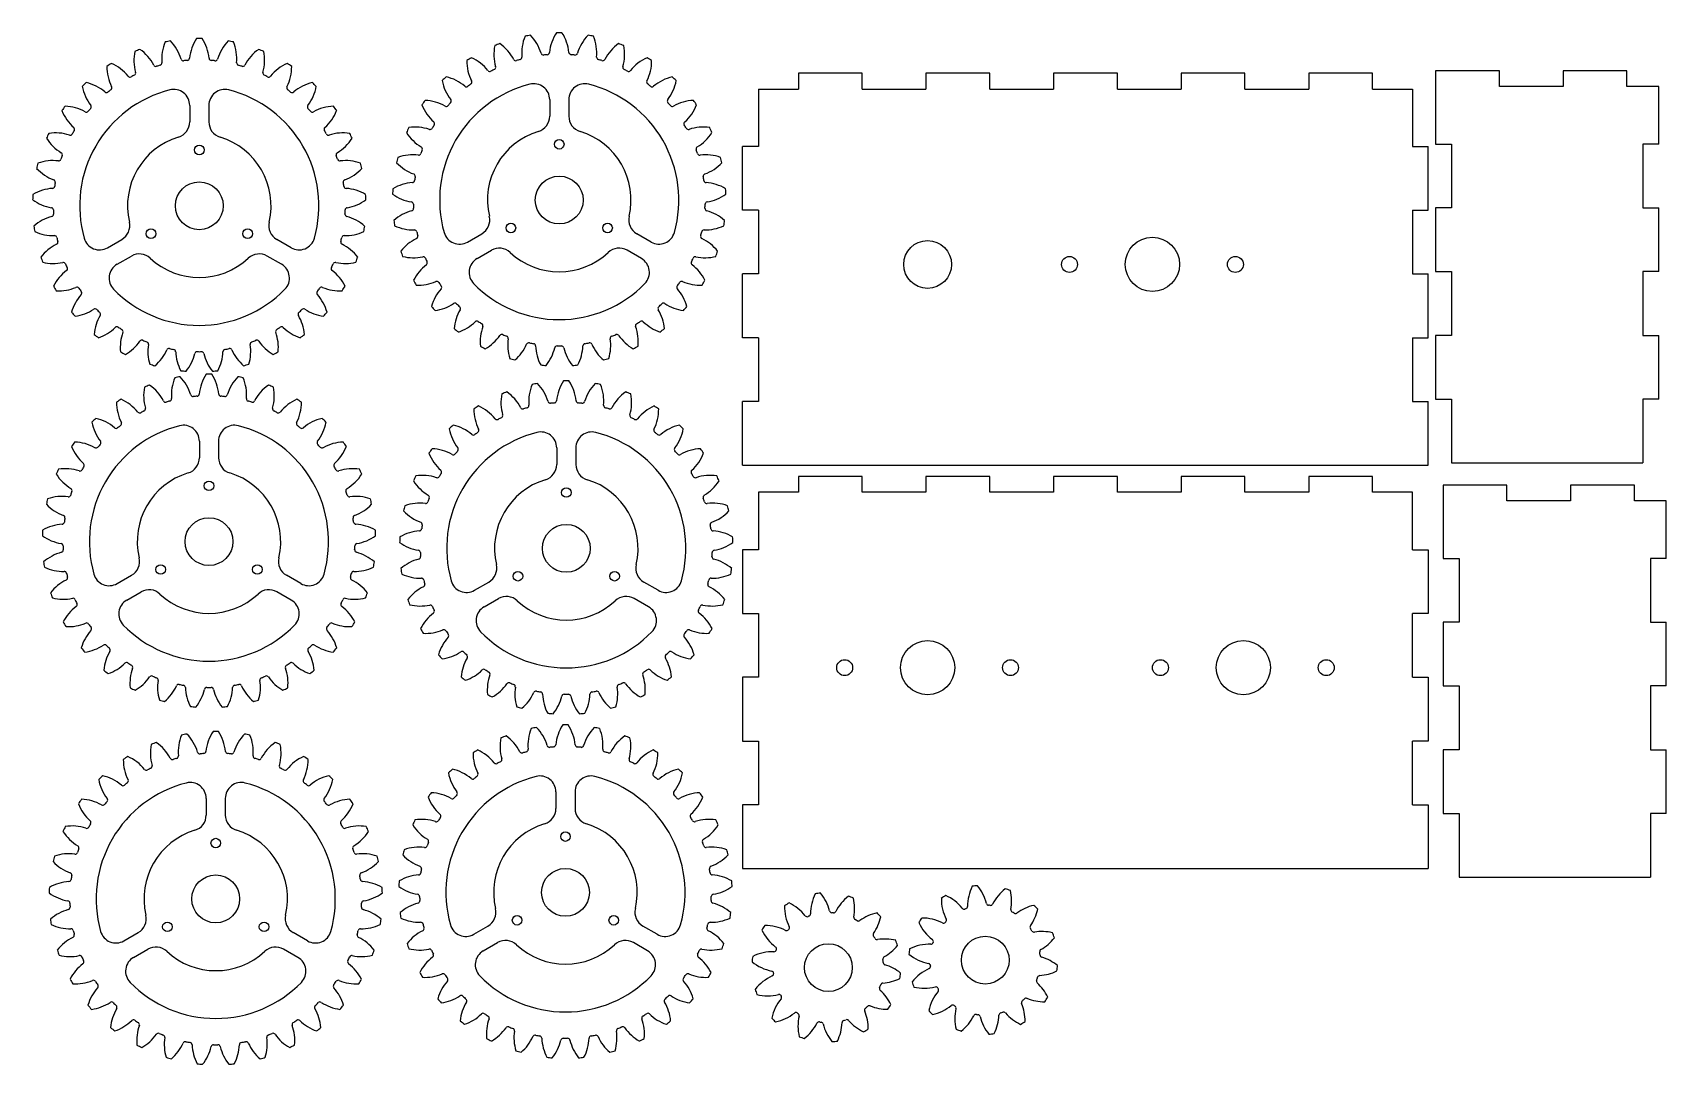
# Model space of a CAD drawing. Header units: millimetres. Extents: x 62 to 575, y 489 to 813.
import ezdxf

# ---------------------------------------------------------------- set-up
doc = ezdxf.new("R2010")
doc.units = ezdxf.units.MM

msp = doc.modelspace()

# ---------------------------------------------------------------- linework, layer by layer
at = {"color": 7, "linetype": 'Continuous', "lineweight": 25}
for p, q in [((302.56, 800.02), (302.56, 795.02)), ((322.56, 800.02), (302.56, 800.02)), ((322.56, 795.02), (322.56, 800.02)), ((342.56, 800.02), (342.56, 795.02)), ((362.56, 800.02), (342.56, 800.02)), ((362.56, 795.02), (362.56, 800.02)), ((382.56, 800.02), (382.56, 795.02)), ((402.56, 800.02), (382.56, 800.02)), ((402.56, 795.02), (402.56, 800.02)), ((422.56, 800.02), (422.56, 795.02)), ((442.56, 800.02), (422.56, 800.02)), ((442.56, 795.02), (442.56, 800.02)), ((462.56, 800.02), (462.56, 795.02)), ((482.56, 800.02), (462.56, 800.02)), ((482.56, 795.02), (482.56, 800.02)), ((522.35, 800.77), (502.35, 800.77)), ((502.35, 800.77), (502.35, 777.77)), ((522.35, 795.77), (522.35, 800.77)), ((542.35, 800.77), (542.35, 795.77)), ((562.35, 800.77), (542.35, 800.77)), ((562.35, 795.77), (562.35, 800.77)), ((290.06, 795.02), (290.06, 777.02)), ((290.06, 795.02), (302.56, 795.02)), ((322.56, 795.02), (342.56, 795.02)), ((362.56, 795.02), (382.56, 795.02)), ((402.56, 795.02), (422.56, 795.02)), ((442.56, 795.02), (462.56, 795.02)), ((482.56, 795.02), (495.06, 795.02)), ((495.06, 795.02), (495.06, 777.02)), ((542.35, 795.77), (522.35, 795.77)), ((572.35, 795.77), (562.35, 795.77)), ((572.35, 777.77), (572.35, 795.77)), ((111.71, 789.91), (111.71, 784.72)), ((117.71, 789.91), (117.71, 784.72)), ((224.57, 791.7), (224.57, 786.51)), ((230.57, 791.7), (230.57, 786.51)), ((285.06, 757.02), (285.06, 777.02)), ((290.06, 777.02), (285.06, 777.02)), ((495.06, 777.02), (500.06, 777.02)), ((500.06, 757.02), (500.06, 777.02)), ((502.35, 777.77), (507.35, 777.77)), ((507.35, 777.77), (507.35, 757.77)), ((572.35, 777.77), (567.35, 777.77)), ((567.35, 777.77), (567.35, 757.77)), ((290.06, 757.02), (285.06, 757.02)), ((290.06, 757.02), (290.06, 737.02)), ((495.06, 757.02), (500.06, 757.02)), ((495.06, 757.02), (495.06, 737.02)), ((507.35, 757.77), (502.35, 757.77)), ((502.35, 757.77), (502.35, 737.77)), ((567.35, 757.77), (572.35, 757.77)), ((572.35, 737.77), (572.35, 757.77)), ((85.93, 745.25), (90.43, 747.85)), ((143.49, 745.25), (139, 747.85)), ((198.79, 747.05), (203.28, 749.65)), ((256.35, 747.05), (251.85, 749.65)), ((201.79, 741.86), (206.28, 744.45)), ((253.35, 741.86), (248.85, 744.45)), ((88.93, 740.06), (93.43, 742.65)), ((140.49, 740.06), (136, 742.65)), ((502.35, 737.77), (507.35, 737.77)), ((507.35, 737.77), (507.35, 717.77)), ((567.35, 737.77), (567.35, 717.77)), ((572.35, 737.77), (567.35, 737.77)), ((285.06, 717.02), (285.06, 737.02)), ((290.06, 737.02), (285.06, 737.02)), ((495.06, 737.02), (500.06, 737.02)), ((500.06, 717.02), (500.06, 737.02)), ((507.35, 717.77), (502.35, 717.77)), ((502.35, 717.77), (502.35, 697.77)), ((567.35, 717.77), (572.35, 717.77)), ((572.35, 697.77), (572.35, 717.77)), ((290.06, 717.02), (285.06, 717.02)), ((290.06, 717.02), (290.06, 697.02)), ((495.06, 717.02), (500.06, 717.02)), ((495.06, 717.02), (495.06, 697.02)), ((285.06, 677.02), (285.06, 697.02)), ((290.06, 697.02), (285.06, 697.02)), ((495.06, 697.02), (500.06, 697.02)), ((500.06, 677.02), (500.06, 697.02)), ((502.35, 697.77), (507.35, 697.77)), ((507.35, 697.77), (507.35, 677.77)), ((572.35, 697.77), (567.35, 697.77)), ((567.35, 697.77), (567.35, 677.77)), ((114.75, 684.59), (114.75, 679.4)), ((120.75, 684.59), (120.75, 679.4)), ((226.78, 682.48), (226.78, 677.29)), ((232.78, 682.48), (232.78, 677.29)), ((285.06, 677.02), (500.06, 677.02)), ((507.35, 677.77), (567.35, 677.77)), ((302.56, 673.56), (302.56, 668.56)), ((322.56, 673.56), (302.56, 673.56)), ((322.56, 668.56), (322.56, 673.56)), ((342.56, 673.56), (342.56, 668.56)), ((362.56, 673.56), (342.56, 673.56)), ((362.56, 668.56), (362.56, 673.56)), ((382.56, 673.56), (382.56, 668.56)), ((402.56, 673.56), (382.56, 673.56)), ((402.56, 668.56), (402.56, 673.56)), ((422.56, 673.56), (422.56, 668.56)), ((442.56, 673.56), (422.56, 673.56)), ((442.56, 668.56), (442.56, 673.56)), ((462.56, 673.56), (462.56, 668.56)), ((482.56, 673.56), (462.56, 673.56)), ((482.56, 668.56), (482.56, 673.56)), ((290.06, 668.56), (290.06, 650.56)), ((302.56, 668.56), (290.06, 668.56)), ((342.56, 668.56), (322.56, 668.56)), ((382.56, 668.56), (362.56, 668.56)), ((422.56, 668.56), (402.56, 668.56)), ((462.56, 668.56), (442.56, 668.56)), ((495.06, 668.56), (482.56, 668.56)), ((495.06, 650.56), (495.06, 668.56)), ((524.68, 670.84), (504.68, 670.84)), ((504.68, 670.84), (504.68, 647.84)), ((524.68, 665.84), (524.68, 670.84)), ((544.68, 670.84), (544.68, 665.84)), ((564.68, 670.84), (544.68, 670.84)), ((564.68, 665.84), (564.68, 670.84)), ((544.68, 665.84), (524.68, 665.84)), ((574.68, 665.84), (564.68, 665.84)), ((574.68, 647.84), (574.68, 665.84)), ((285.06, 650.56), (285.06, 630.56)), ((290.06, 650.56), (285.06, 650.56)), ((495.06, 650.56), (500.06, 650.56)), ((500.06, 650.56), (500.06, 630.56)), ((504.68, 647.84), (509.68, 647.84)), ((509.68, 647.84), (509.68, 627.84)), ((574.68, 647.84), (569.68, 647.84)), ((569.68, 647.84), (569.68, 627.84)), ((88.97, 639.94), (93.47, 642.53)), ((146.53, 639.94), (142.04, 642.53)), ((201, 637.83), (205.49, 640.42)), ((258.56, 637.83), (254.06, 640.42)), ((91.97, 634.74), (96.47, 637.34)), ((143.53, 634.74), (139.04, 637.34)), ((204, 632.63), (208.49, 635.22)), ((255.56, 632.63), (251.06, 635.22)), ((285.06, 630.56), (290.06, 630.56)), ((290.06, 630.56), (290.06, 610.56)), ((500.06, 630.56), (495.06, 630.56)), ((495.06, 610.56), (495.06, 630.56)), ((509.68, 627.84), (504.68, 627.84)), ((504.68, 627.84), (504.68, 607.84)), ((569.68, 627.84), (574.68, 627.84)), ((574.68, 607.84), (574.68, 627.84)), ((285.06, 610.56), (285.06, 590.56)), ((290.06, 610.56), (285.06, 610.56)), ((495.06, 610.56), (500.06, 610.56)), ((500.06, 610.56), (500.06, 590.56)), ((504.68, 607.84), (509.68, 607.84)), ((509.68, 607.84), (509.68, 587.84)), ((569.68, 607.84), (569.68, 587.84)), ((574.68, 607.84), (569.68, 607.84)), ((285.06, 590.56), (290.06, 590.56)), ((290.06, 590.56), (290.06, 570.56)), ((500.06, 590.56), (495.06, 590.56)), ((495.06, 570.56), (495.06, 590.56)), ((509.68, 587.84), (504.68, 587.84)), ((504.68, 587.84), (504.68, 567.84)), ((569.68, 587.84), (574.68, 587.84)), ((574.68, 567.84), (574.68, 587.84)), ((226.52, 574.59), (226.52, 569.4)), ((232.52, 574.59), (232.52, 569.4)), ((116.87, 572.54), (116.87, 567.35)), ((122.87, 572.54), (122.87, 567.35)), ((285.06, 570.56), (285.06, 550.56)), ((290.06, 570.56), (285.06, 570.56)), ((495.06, 570.56), (500.06, 570.56)), ((500.06, 570.56), (500.06, 550.56)), ((504.68, 567.84), (509.68, 567.84)), ((509.68, 567.84), (509.68, 547.84)), ((574.68, 567.84), (569.68, 567.84)), ((569.68, 567.84), (569.68, 547.84)), ((285.06, 550.56), (500.06, 550.56)), ((509.68, 547.84), (569.68, 547.84)), ((91.09, 527.88), (95.58, 530.48)), ((148.65, 527.88), (144.15, 530.48)), ((200.74, 529.94), (205.23, 532.53)), ((258.29, 529.94), (253.8, 532.53)), ((94.09, 522.69), (98.58, 525.28)), ((145.65, 522.69), (141.15, 525.28)), ((203.74, 524.74), (208.23, 527.34)), ((255.29, 524.74), (250.8, 527.34))]:
    msp.add_line(p, q, dxfattribs=at)
for centre, radius in [((227.57, 777.7), 1.5), ((114.71, 775.91), 1.5), ((114.71, 758.41), 7.5), ((227.57, 760.2), 7.5), ((212.41, 751.45), 1.5), ((242.72, 751.45), 1.5), ((99.56, 749.66), 1.5), ((129.87, 749.66), 1.5), ((413.56, 740.02), 8.5), ((343.06, 740.02), 7.5), ((387.56, 740.02), 2.5), ((439.56, 740.02), 2.5), ((117.75, 670.59), 1.5), ((229.78, 668.48), 1.5), ((117.75, 653.09), 7.5), ((229.78, 650.98), 7.5), ((102.6, 644.34), 1.5), ((132.91, 644.34), 1.5), ((214.62, 642.23), 1.5), ((244.93, 642.23), 1.5), ((343.06, 613.56), 8.5), ((442.06, 613.56), 8.5), ((317.06, 613.56), 2.5), ((369.06, 613.56), 2.5), ((416.06, 613.56), 2.5), ((468.06, 613.56), 2.5), ((119.87, 558.54), 1.5), ((229.52, 560.59), 1.5), ((119.87, 541.04), 7.5), ((229.52, 543.09), 7.5), ((104.71, 532.29), 1.5), ((135.02, 532.29), 1.5), ((214.36, 534.34), 1.5), ((244.67, 534.34), 1.5), ((361.15, 521.83), 7.5), ((311.96, 519.49), 7.5)]:
    msp.add_circle(centre, radius, dxfattribs=at)
for centre, radius, start, end in [((116.84, 804.52), 13.9, 157.6934, 185.1365), ((114.76, 758.41), 52.5, 99.9759, 101.8422), ((95.68, 800.44), 13.9, 16.6532, 44.1248), ((125.49, 803.29), 13.9, 146.7843, 174.2581), ((114.71, 758.41), 52.5, 89.0669, 90.9331), ((103.94, 803.29), 13.9, 5.7419, 33.2157), ((133.74, 800.44), 13.9, 135.8752, 163.3468), ((114.67, 758.41), 52.5, 78.1578, 80.0241), ((112.58, 804.52), 13.9, 354.8635, 22.3066), ((229.7, 806.31), 13.9, 157.6934, 185.1365), ((227.61, 760.21), 52.5, 99.9759, 101.8422), ((208.54, 802.24), 13.9, 16.6532, 44.1248), ((238.34, 805.08), 13.9, 146.7843, 174.2581), ((227.57, 760.2), 52.5, 89.0669, 90.9331), ((216.79, 805.08), 13.9, 5.7419, 33.2157), ((246.6, 802.24), 13.9, 135.8752, 163.3468), ((227.52, 760.21), 52.5, 78.1578, 80.0241), ((225.44, 806.31), 13.9, 354.8635, 22.3066), ((108.12, 804.09), 13.9, 168.6025, 195.9831), ((114.8, 758.42), 52.5, 110.885, 112.7513), ((88.12, 796.08), 13.9, 27.5974, 55.0339), ((109.72, 804.64), 0.75, 196.6532, 276.1644), ((110.91, 804.75), 0.75, 274.6907, 354.2581), ((118.52, 804.75), 0.75, 185.7419, 265.3093), ((119.71, 804.64), 0.75, 263.8356, 343.3468), ((141.31, 796.08), 13.9, 124.9661, 152.4026), ((114.63, 758.42), 52.5, 67.2487, 69.115), ((121.31, 804.09), 13.9, 344.0169, 11.3975), ((227.69, 760.24), 52.5, 121.7941, 123.6604), ((194.36, 792.17), 13.9, 38.5733, 65.943), ((220.98, 805.89), 13.9, 168.6025, 195.9831), ((227.65, 760.22), 52.5, 110.885, 112.7513), ((200.97, 797.88), 13.9, 27.5974, 55.0339), ((213.95, 804.67), 0.75, 207.5974, 287.0225), ((227.57, 760.2), 45.75, 105.5448, 107.0225), ((215.11, 805), 0.75, 285.5448, 5.1365), ((222.57, 806.44), 0.75, 196.6532, 276.1644), ((227.57, 760.2), 45.75, 94.6907, 96.1644), ((223.76, 806.55), 0.75, 274.6907, 354.2581), ((231.37, 806.55), 0.75, 185.7419, 265.3093), ((227.57, 760.2), 45.75, 83.8356, 85.3093), ((232.56, 806.44), 0.75, 263.8356, 343.3468), ((240.03, 805), 0.75, 174.8635, 254.4552), ((227.57, 760.2), 45.75, 72.9775, 74.4552), ((241.18, 804.67), 0.75, 252.9775, 332.4026), ((254.16, 797.88), 13.9, 124.9661, 152.4026), ((227.48, 760.22), 52.5, 67.2487, 69.115), ((234.16, 805.89), 13.9, 344.0169, 11.3975), ((260.77, 792.17), 13.9, 114.057, 141.4267), ((227.44, 760.24), 52.5, 56.3396, 58.2059), ((114.84, 758.44), 52.5, 121.7941, 123.6604), ((99.64, 802.02), 13.9, 179.5116, 206.8001), ((81.51, 790.37), 13.9, 38.5733, 65.943), ((114.71, 758.41), 45.75, 116.3998, 117.8855), ((94.04, 800.06), 0.75, 296.3998, 15.9831), ((101.1, 802.87), 0.75, 207.5974, 287.0225), ((114.71, 758.41), 45.75, 105.5448, 107.0225), ((102.25, 803.21), 0.75, 285.5448, 5.1365), ((114.71, 758.41), 45.75, 94.6907, 96.1644), ((114.71, 758.41), 45.75, 83.8356, 85.3093), ((127.18, 803.21), 0.75, 174.8635, 254.4552), ((114.71, 758.41), 45.75, 72.9775, 74.4552), ((128.33, 802.87), 0.75, 252.9775, 332.4026), ((135.39, 800.06), 0.75, 164.0169, 243.6002), ((114.71, 758.41), 45.75, 62.1145, 63.6002), ((147.92, 790.37), 13.9, 114.057, 141.4267), ((129.79, 802.02), 13.9, 333.1999, 0.4884), ((114.59, 758.44), 52.5, 56.3396, 58.2059), ((212.49, 803.82), 13.9, 179.5116, 206.8001), ((205.82, 801.3), 0.75, 218.5733, 297.8855), ((227.57, 760.2), 45.75, 116.3998, 117.8855), ((206.89, 801.85), 0.75, 296.3998, 15.9831), ((248.24, 801.85), 0.75, 164.0169, 243.6002), ((227.57, 760.2), 45.75, 62.1145, 63.6002), ((249.32, 801.3), 0.75, 242.1145, 321.4267), ((242.64, 803.82), 13.9, 333.1999, 0.4884), ((114.71, 758.41), 37.5, 104.25, 195.75), ((114.87, 758.47), 52.5, 132.7032, 134.5695), ((91.7, 798.39), 13.9, 190.4207, 217.5907), ((76.11, 783.52), 13.9, 49.5784, 76.8521), ((85.61, 794.67), 0.75, 229.5784, 308.755), ((114.71, 758.41), 45.75, 127.2576, 128.755), ((86.56, 795.42), 0.75, 307.2576, 26.8001), ((92.97, 799.51), 0.75, 218.5733, 297.8855), ((106.71, 789.91), 5, 0, 104.25), ((122.71, 789.91), 5, 75.75, 180), ((114.71, 758.41), 37.5, 344.25, 75.75), ((136.46, 799.51), 0.75, 242.1145, 321.4267), ((142.86, 795.42), 0.75, 153.1999, 232.7424), ((114.71, 758.41), 45.75, 51.245, 52.7424), ((143.82, 794.67), 0.75, 231.245, 310.4216), ((153.32, 783.52), 13.9, 103.1479, 130.4216), ((137.73, 798.39), 13.9, 322.4093, 349.5793), ((114.55, 758.47), 52.5, 45.4305, 47.2968), ((227.57, 760.2), 37.5, 104.25, 195.75), ((227.73, 760.27), 52.5, 132.7032, 134.5695), ((204.55, 800.18), 13.9, 190.4207, 217.5907), ((188.96, 785.31), 13.9, 49.5784, 76.8521), ((198.46, 796.47), 0.75, 229.5784, 308.755), ((227.57, 760.2), 45.75, 127.2576, 128.755), ((199.42, 797.21), 0.75, 307.2576, 26.8001), ((219.57, 791.7), 5, 0, 104.25), ((235.57, 791.7), 5, 75.75, 180), ((227.57, 760.2), 37.5, 344.25, 75.75), ((255.72, 797.21), 0.75, 153.1999, 232.7424), ((227.57, 760.2), 45.75, 51.245, 52.7424), ((256.68, 796.47), 0.75, 231.245, 310.4216), ((266.17, 785.31), 13.9, 103.1479, 130.4216), ((250.58, 800.18), 13.9, 322.4093, 349.5793), ((227.41, 760.27), 52.5, 45.4305, 47.2968), ((114.9, 758.5), 52.5, 143.6123, 145.4786), ((72.1, 775.76), 13.9, 60.6095, 87.7612), ((114.71, 758.41), 45.75, 138.1201, 139.6325), ((80.09, 789.45), 0.75, 318.1201, 37.5907), ((149.34, 789.45), 0.75, 142.4093, 221.8799), ((114.71, 758.41), 45.75, 40.3675, 41.8799), ((157.33, 775.76), 13.9, 92.2388, 119.3905), ((114.53, 758.5), 52.5, 34.5214, 36.3877), ((227.76, 760.3), 52.5, 143.6123, 145.4786), ((197.45, 795.11), 13.9, 201.3298, 228.3592), ((184.95, 777.56), 13.9, 60.6095, 87.7612), ((192.14, 790.32), 0.75, 240.6095, 319.6325), ((227.57, 760.2), 45.75, 138.1201, 139.6325), ((192.95, 791.25), 0.75, 318.1201, 37.5907), ((262.19, 791.25), 0.75, 142.4093, 221.8799), ((227.57, 760.2), 45.75, 40.3675, 41.8799), ((263, 790.32), 0.75, 220.3675, 299.3905), ((270.19, 777.56), 13.9, 92.2388, 119.3905), ((257.69, 795.11), 13.9, 311.6408, 338.6702), ((227.38, 760.3), 52.5, 34.5214, 36.3877), ((84.59, 793.31), 13.9, 201.3298, 228.3592), ((79.29, 788.52), 0.75, 240.6095, 319.6325), ((106.71, 784.72), 5, 286.9124, 0), ((122.71, 784.72), 5, 180, 253.0876), ((150.14, 788.52), 0.75, 220.3675, 299.3905), ((144.83, 793.31), 13.9, 311.6408, 338.6702), ((227.57, 760.2), 45.75, 148.9889, 150.5193), ((187.71, 784.16), 0.75, 328.9889, 48.3592), ((219.57, 786.51), 5, 286.9124, 0), ((235.57, 786.51), 5, 180, 253.0876), ((267.42, 784.16), 0.75, 131.6408, 211.0111), ((227.57, 760.2), 45.75, 29.4807, 31.0111), ((114.92, 758.54), 52.5, 154.5214, 156.3877), ((78.58, 786.99), 13.9, 212.2388, 239.1107), ((69.63, 767.38), 13.9, 71.662, 98.6702), ((74.23, 781.29), 0.75, 251.662, 330.5193), ((114.71, 758.41), 45.75, 148.9889, 150.5193), ((74.86, 782.36), 0.75, 328.9889, 48.3592), ((114.71, 758.41), 22.5, 106.9124, 193.0876), ((114.71, 758.41), 22.5, 346.9124, 73.0876), ((154.57, 782.36), 0.75, 131.6408, 211.0111), ((114.71, 758.41), 45.75, 29.4807, 31.0111), ((155.19, 781.29), 0.75, 209.4807, 288.338), ((159.8, 767.38), 13.9, 81.3298, 108.338), ((150.85, 786.99), 13.9, 300.8893, 327.7612), ((114.5, 758.54), 52.5, 23.6123, 25.4786), ((227.78, 760.34), 52.5, 154.5214, 156.3877), ((191.43, 788.78), 13.9, 212.2388, 239.1107), ((182.48, 769.18), 13.9, 71.662, 98.6702), ((187.09, 783.09), 0.75, 251.662, 330.5193), ((227.57, 760.2), 22.5, 106.9124, 193.0876), ((227.57, 760.2), 22.5, 346.9124, 73.0876), ((268.05, 783.09), 0.75, 209.4807, 288.338), ((272.66, 769.18), 13.9, 81.3298, 108.338), ((263.7, 788.78), 13.9, 300.8893, 327.7612), ((227.36, 760.34), 52.5, 23.6123, 25.4786), ((114.71, 758.41), 45.75, 159.8655, 161.4162), ((71.06, 774.41), 0.75, 339.8655, 59.1107), ((158.37, 774.41), 0.75, 120.8893, 200.1345), ((114.71, 758.41), 45.75, 18.5838, 20.1345), ((227.79, 760.38), 52.5, 165.4305, 167.2968), ((181.64, 760.49), 13.9, 82.7311, 109.5793), ((183.49, 775.02), 0.75, 262.7311, 341.4162), ((227.57, 760.2), 45.75, 159.8655, 161.4162), ((183.91, 776.21), 0.75, 339.8655, 59.1107), ((271.23, 776.21), 0.75, 120.8893, 200.1345), ((227.57, 760.2), 45.75, 18.5838, 20.1345), ((271.64, 775.02), 0.75, 198.5838, 277.2689), ((273.5, 760.49), 13.9, 70.4207, 97.2689), ((227.34, 760.38), 52.5, 12.7032, 14.5695), ((114.94, 758.58), 52.5, 165.4305, 167.2968), ((73.86, 779.63), 13.9, 223.1479, 249.8506), ((68.78, 758.69), 13.9, 82.7311, 109.5793), ((70.64, 773.23), 0.75, 262.7311, 341.4162), ((158.79, 773.23), 0.75, 198.5838, 277.2689), ((160.64, 758.69), 13.9, 70.4207, 97.2689), ((155.56, 779.63), 13.9, 290.1494, 316.8521), ((114.49, 758.58), 52.5, 12.7032, 14.5695), ((186.72, 781.43), 13.9, 223.1479, 249.8506), ((181.67, 767.68), 0.75, 350.7508, 69.8506), ((273.46, 767.68), 0.75, 110.1494, 189.2492), ((268.42, 781.43), 13.9, 290.1494, 316.8521), ((69.6, 750), 13.9, 93.8108, 120.4884), ((68.63, 764.62), 0.75, 273.8108, 352.3236), ((68.82, 765.88), 0.75, 350.7508, 69.8506), ((114.71, 758.41), 45.75, 170.7508, 172.3236), ((160.61, 765.88), 0.75, 110.1494, 189.2492), ((114.71, 758.41), 45.75, 7.6764, 9.2492), ((160.8, 764.62), 0.75, 187.6764, 266.1892), ((159.82, 750), 13.9, 59.5116, 86.1892), ((227.8, 760.42), 52.5, 176.3396, 178.2059), ((182.46, 751.8), 13.9, 93.8108, 120.4884), ((181.48, 766.42), 0.75, 273.8108, 352.3236), ((227.57, 760.2), 45.75, 170.7508, 172.3236), ((227.57, 760.2), 45.75, 7.6764, 9.2492), ((273.65, 766.42), 0.75, 187.6764, 266.1892), ((272.68, 751.8), 13.9, 59.5116, 86.1892), ((227.34, 760.42), 52.5, 1.7941, 3.6604), ((114.94, 758.63), 52.5, 176.3396, 178.2059), ((70.63, 771.52), 13.9, 234.057, 260.5851), ((158.8, 771.52), 13.9, 279.4149, 305.943), ((114.48, 758.63), 52.5, 1.7941, 3.6604), ((183.48, 773.32), 13.9, 234.057, 260.5851), ((181.09, 758.87), 0.75, 1.6458, 80.5851), ((227.57, 760.2), 45.75, 181.6458, 183.2417), ((227.57, 760.2), 45.75, 356.7583, 358.3542), ((274.05, 758.87), 0.75, 99.4149, 178.3542), ((271.65, 773.32), 13.9, 279.4149, 305.943), ((72.05, 741.62), 13.9, 104.8951, 131.3975), ((68.23, 757.07), 0.75, 1.6458, 80.5851), ((68.29, 755.78), 0.75, 284.8951, 3.2417), ((114.71, 758.41), 45.75, 181.6458, 183.2417), ((87.93, 752.18), 5, 300, 13.0876), ((141.5, 752.18), 5, 166.9124, 240), ((114.71, 758.41), 45.75, 356.7583, 358.3542), ((161.14, 755.78), 0.75, 176.7583, 255.1049), ((161.19, 757.07), 0.75, 99.4149, 178.3542), ((157.37, 741.62), 13.9, 48.6025, 75.1049), ((184.91, 743.42), 13.9, 104.8951, 131.3975), ((227.8, 760.47), 52.5, 187.2487, 189.115), ((181.14, 757.57), 0.75, 284.8951, 3.2417), ((200.78, 753.98), 5, 300, 13.0876), ((254.35, 753.98), 5, 166.9124, 240), ((273.99, 757.57), 0.75, 176.7583, 255.1049), ((270.23, 743.42), 13.9, 48.6025, 75.1049), ((227.34, 760.47), 52.5, 350.885, 352.7513), ((114.94, 758.67), 52.5, 187.2487, 189.115), ((68.99, 762.95), 13.9, 244.9661, 271.3204), ((69.33, 748.3), 0.75, 12.551, 91.3204), ((114.71, 758.41), 45.75, 192.551, 194.1701), ((83.43, 749.58), 5, 195.75, 300), ((145.99, 749.58), 5, 240, 344.25), ((114.71, 758.41), 45.75, 345.8299, 347.449), ((160.1, 748.3), 0.75, 88.6796, 167.449), ((160.44, 762.95), 13.9, 268.6796, 295.0339), ((114.49, 758.67), 52.5, 350.885, 352.7513), ((181.84, 764.75), 13.9, 244.9661, 271.3204), ((188.9, 735.65), 13.9, 115.9776, 142.3066), ((182.18, 750.1), 0.75, 12.551, 91.3204), ((182.48, 748.82), 0.75, 295.9776, 14.1701), ((227.57, 760.2), 45.75, 192.551, 194.1701), ((196.29, 751.38), 5, 195.75, 300), ((258.85, 751.38), 5, 240, 344.25), ((272.65, 748.82), 0.75, 165.8299, 244.0224), ((227.57, 760.2), 45.75, 345.8299, 347.449), ((272.96, 750.1), 0.75, 88.6796, 167.449), ((266.23, 735.65), 13.9, 37.6934, 64.0224), ((273.29, 764.75), 13.9, 268.6796, 295.0339), ((76.05, 733.85), 13.9, 115.9776, 142.3066), ((69.63, 747.02), 0.75, 295.9776, 14.1701), ((95.93, 738.32), 5, 46.9124, 120), ((133.5, 738.32), 5, 60, 133.0876), ((159.8, 747.02), 0.75, 165.8299, 244.0224), ((153.38, 733.85), 13.9, 37.6934, 64.0224), ((227.79, 760.51), 52.5, 198.1578, 200.0241), ((208.78, 740.12), 5, 46.9124, 120), ((227.57, 760.2), 22.5, 226.9124, 313.0876), ((246.35, 740.12), 5, 60, 133.0876), ((227.35, 760.51), 52.5, 339.9759, 341.8422), ((114.93, 758.71), 52.5, 198.1578, 200.0241), ((69, 754.22), 13.9, 255.8752, 282.0629), ((81.44, 726.98), 13.9, 127.052, 153.2157), ((72.06, 739.89), 0.75, 23.4666, 102.0629), ((114.71, 758.41), 45.75, 203.4666, 205.1081), ((72.61, 738.68), 0.75, 307.052, 25.1081), ((91.43, 735.73), 5, 120, 224.25), ((114.71, 758.41), 22.5, 226.9124, 313.0876), ((137.99, 735.73), 5, 315.75, 60), ((156.82, 738.68), 0.75, 154.8919, 232.948), ((114.71, 758.41), 45.75, 334.8919, 336.5334), ((147.99, 726.98), 13.9, 26.7843, 52.948), ((157.37, 739.89), 0.75, 77.9371, 156.5334), ((160.43, 754.22), 13.9, 257.9371, 284.1248), ((114.5, 758.71), 52.5, 339.9759, 341.8422), ((181.85, 756.01), 13.9, 255.8752, 282.0629), ((194.29, 728.78), 13.9, 127.052, 153.2157), ((184.91, 741.69), 0.75, 23.4666, 102.0629), ((227.57, 760.2), 45.75, 203.4666, 205.1081), ((185.46, 740.47), 0.75, 307.052, 25.1081), ((204.29, 737.53), 5, 120, 224.25), ((250.85, 737.53), 5, 315.75, 60), ((269.67, 740.47), 0.75, 154.8919, 232.948), ((227.57, 760.2), 45.75, 334.8919, 336.5334), ((260.85, 728.78), 13.9, 26.7843, 52.948), ((270.22, 741.69), 0.75, 77.9371, 156.5334), ((273.28, 756.01), 13.9, 257.9371, 284.1248), ((114.91, 758.75), 52.5, 209.0669, 210.9331), ((70.66, 745.64), 13.9, 266.7843, 292.8186), ((76.34, 732.14), 0.75, 34.3922, 112.8186), ((114.71, 758.41), 45.75, 214.3922, 216.0546), ((114.71, 758.41), 45.75, 323.9454, 325.6078), ((153.09, 732.14), 0.75, 67.1814, 145.6078), ((158.77, 745.64), 13.9, 247.1814, 273.2157), ((114.51, 758.75), 52.5, 329.0669, 330.9331), ((227.77, 760.55), 52.5, 209.0669, 210.9331), ((183.51, 747.44), 13.9, 266.7843, 292.8186), ((189.2, 733.94), 0.75, 34.3922, 112.8186), ((227.57, 760.2), 45.75, 214.3922, 216.0546), ((189.97, 732.84), 0.75, 318.1123, 36.0546), ((227.57, 760.2), 37.5, 224.25, 315.75), ((265.16, 732.84), 0.75, 143.9454, 221.8877), ((227.57, 760.2), 45.75, 323.9454, 325.6078), ((265.94, 733.94), 0.75, 67.1814, 145.6078), ((271.62, 747.44), 13.9, 247.1814, 273.2157), ((227.37, 760.55), 52.5, 329.0669, 330.9331), ((88.03, 721.26), 13.9, 138.1123, 164.1248), ((77.12, 731.04), 0.75, 318.1123, 36.0546), ((114.71, 758.41), 37.5, 224.25, 315.75), ((152.31, 731.04), 0.75, 143.9454, 221.8877), ((141.4, 721.26), 13.9, 15.8752, 41.8877), ((200.88, 723.05), 13.9, 138.1123, 164.1248), ((186.77, 739.34), 13.9, 277.6934, 303.5931), ((194.87, 727.14), 0.75, 45.3274, 123.5931), ((227.57, 760.2), 45.75, 225.3274, 227.0083), ((227.57, 760.2), 45.75, 312.9917, 314.6726), ((260.26, 727.14), 0.75, 56.4069, 134.6726), ((268.36, 739.34), 13.9, 236.4069, 262.3066), ((254.25, 723.05), 13.9, 15.8752, 41.8877), ((114.89, 758.79), 52.5, 219.9759, 221.8422), ((73.92, 737.54), 13.9, 277.6934, 303.5931), ((82.02, 725.34), 0.75, 45.3274, 123.5931), ((95.58, 716.88), 13.9, 149.1529, 175.0339), ((114.71, 758.41), 45.75, 225.3274, 227.0083), ((83.01, 724.39), 0.75, 329.1529, 47.0083), ((146.42, 724.39), 0.75, 132.9917, 210.8471), ((133.84, 716.88), 13.9, 4.9661, 30.8471), ((114.71, 758.41), 45.75, 312.9917, 314.6726), ((147.41, 725.34), 0.75, 56.4069, 134.6726), ((155.51, 737.54), 13.9, 236.4069, 262.3066), ((114.54, 758.79), 52.5, 318.1578, 320.0241), ((227.74, 760.59), 52.5, 219.9759, 221.8422), ((208.44, 718.68), 13.9, 149.1529, 175.0339), ((195.86, 726.19), 0.75, 329.1529, 47.0083), ((201.75, 721.53), 0.75, 56.2713, 134.3913), ((253.39, 721.53), 0.75, 45.6087, 123.7287), ((259.27, 726.19), 0.75, 132.9917, 210.8471), ((246.7, 718.68), 13.9, 4.9661, 30.8471), ((227.39, 760.59), 52.5, 318.1578, 320.0241), ((114.86, 758.82), 52.5, 230.885, 232.7513), ((78.65, 730.2), 13.9, 288.6025, 314.3913), ((88.89, 719.73), 0.75, 56.2713, 134.3913), ((114.71, 758.41), 45.75, 236.2713, 237.9674), ((103.83, 714.02), 13.9, 160.169, 185.943), ((90.05, 718.99), 0.75, 340.169, 57.9674), ((139.38, 718.99), 0.75, 122.0326, 199.831), ((125.6, 714.02), 13.9, 354.057, 19.831), ((114.71, 758.41), 45.75, 302.0326, 303.7287), ((140.53, 719.73), 0.75, 45.6087, 123.7287), ((150.78, 730.2), 13.9, 225.6087, 251.3975), ((114.57, 758.82), 52.5, 307.2487, 309.115), ((227.71, 760.62), 52.5, 230.885, 232.7513), ((191.5, 732), 13.9, 288.6025, 314.3913), ((227.57, 760.2), 45.75, 236.2713, 237.9674), ((216.68, 715.81), 13.9, 160.169, 185.943), ((202.9, 720.78), 0.75, 340.169, 57.9674), ((197.53, 725.69), 13.9, 299.5116, 325.2173), ((209.56, 717.33), 0.75, 67.2226, 145.2173), ((227.57, 760.2), 45.75, 247.2226, 248.9301), ((210.85, 716.81), 0.75, 351.1566, 68.9301), ((244.28, 716.81), 0.75, 111.0699, 188.8434), ((227.57, 760.2), 45.75, 291.0699, 292.7774), ((245.57, 717.33), 0.75, 34.7827, 112.7774), ((257.6, 725.69), 13.9, 214.7827, 240.4884), ((252.23, 720.78), 0.75, 122.0326, 199.831), ((238.45, 715.81), 13.9, 354.057, 19.831), ((227.57, 760.2), 45.75, 302.0326, 303.7287), ((263.64, 732), 13.9, 225.6087, 251.3975), ((227.42, 760.62), 52.5, 307.2487, 309.115), ((114.82, 758.84), 52.5, 241.7941, 243.6604), ((84.68, 723.89), 13.9, 299.5116, 325.2173), ((96.71, 715.53), 0.75, 67.2226, 145.2173), ((114.71, 758.41), 45.75, 247.2226, 248.9301), ((98, 715.02), 0.75, 351.1566, 68.9301), ((112.47, 712.76), 13.9, 171.1566, 196.8521), ((91.8, 718.83), 13.9, 310.4207, 336.0741), ((105.19, 712.89), 0.75, 78.18, 156.0741), ((114.71, 758.41), 45.75, 258.18, 259.8945), ((106.55, 712.63), 0.75, 2.1129, 79.8945), ((121.2, 713.17), 13.9, 182.1129, 207.7612), ((99.74, 715.22), 13.9, 321.3298, 346.9638), ((114.02, 711.91), 0.75, 89.1415, 166.9638), ((114.71, 758.41), 45.75, 269.1415, 270.8585), ((115.41, 711.91), 0.75, 13.0362, 90.8585), ((129.68, 715.22), 13.9, 193.0362, 218.6702), ((108.23, 713.17), 13.9, 332.2388, 357.8871), ((122.87, 712.63), 0.75, 100.1055, 177.8871), ((114.71, 758.41), 45.75, 280.1055, 281.82), ((124.24, 712.89), 0.75, 23.9259, 101.82), ((137.63, 718.83), 13.9, 203.9259, 229.5793), ((116.95, 712.76), 13.9, 343.1479, 8.8434), ((131.43, 715.02), 0.75, 111.0699, 188.8434), ((114.71, 758.41), 45.75, 291.0699, 292.7774), ((132.72, 715.53), 0.75, 34.7827, 112.7774), ((144.75, 723.89), 13.9, 214.7827, 240.4884), ((114.61, 758.84), 52.5, 296.3396, 298.2059), ((227.67, 760.64), 52.5, 241.7941, 243.6604), ((225.33, 714.56), 13.9, 171.1566, 196.8521), ((204.65, 720.63), 13.9, 310.4207, 336.0741), ((218.04, 714.69), 0.75, 78.18, 156.0741), ((227.57, 760.2), 45.75, 258.18, 259.8945), ((219.41, 714.43), 0.75, 2.1129, 79.8945), ((234.05, 714.97), 13.9, 182.1129, 207.7612), ((212.6, 717.01), 13.9, 321.3298, 346.9638), ((226.87, 713.71), 0.75, 89.1415, 166.9638), ((227.57, 760.2), 45.75, 269.1415, 270.8585), ((228.26, 713.71), 0.75, 13.0362, 90.8585), ((242.54, 717.01), 13.9, 193.0362, 218.6702), ((221.09, 714.97), 13.9, 332.2388, 357.8871), ((235.73, 714.43), 0.75, 100.1055, 177.8871), ((227.57, 760.2), 45.75, 280.1055, 281.82), ((237.09, 714.69), 0.75, 23.9259, 101.82), ((250.48, 720.63), 13.9, 203.9259, 229.5793), ((229.81, 714.56), 13.9, 343.1479, 8.8434), ((227.46, 760.64), 52.5, 296.3396, 298.2059), ((114.78, 758.86), 52.5, 252.7032, 254.5695), ((114.65, 758.86), 52.5, 285.4305, 287.2968), ((227.63, 760.66), 52.5, 252.7032, 254.5695), ((227.59, 760.67), 52.5, 263.6123, 265.4786), ((227.54, 760.67), 52.5, 274.5214, 276.3877), ((227.5, 760.66), 52.5, 285.4305, 287.2968), ((117.84, 653.11), 52.5, 110.885, 112.7513), ((91.16, 690.76), 13.9, 27.5974, 55.0339), ((119.88, 699.2), 13.9, 157.6934, 185.1365), ((117.8, 653.09), 52.5, 99.9759, 101.8422), ((98.72, 695.12), 13.9, 16.6532, 44.1248), ((114.74, 758.87), 52.5, 263.6123, 265.4786), ((128.53, 697.97), 13.9, 146.7843, 174.2581), ((117.75, 653.09), 52.5, 89.0669, 90.9331), ((106.98, 697.97), 13.9, 5.7419, 33.2157), ((114.69, 758.87), 52.5, 274.5214, 276.3877), ((136.78, 695.12), 13.9, 135.8752, 163.3468), ((117.71, 653.09), 52.5, 78.1578, 80.0241), ((115.62, 699.2), 13.9, 354.8635, 22.3066), ((144.35, 690.76), 13.9, 124.9661, 152.4026), ((117.67, 653.11), 52.5, 67.2487, 69.115), ((231.91, 697.09), 13.9, 157.6934, 185.1365), ((229.82, 650.98), 52.5, 99.9759, 101.8422), ((210.75, 693.01), 13.9, 16.6532, 44.1248), ((240.55, 695.86), 13.9, 146.7843, 174.2581), ((229.78, 650.98), 52.5, 89.0669, 90.9331), ((219, 695.86), 13.9, 5.7419, 33.2157), ((248.81, 693.01), 13.9, 135.8752, 163.3468), ((229.73, 650.98), 52.5, 78.1578, 80.0241), ((227.65, 697.09), 13.9, 354.8635, 22.3066), ((117.88, 653.13), 52.5, 121.7941, 123.6604), ((102.68, 696.7), 13.9, 179.5116, 206.8001), ((84.55, 685.05), 13.9, 38.5733, 65.943), ((111.16, 698.77), 13.9, 168.6025, 195.9831), ((104.14, 697.55), 0.75, 207.5974, 287.0225), ((117.75, 653.09), 45.75, 105.5448, 107.0225), ((105.29, 697.89), 0.75, 285.5448, 5.1365), ((112.76, 699.32), 0.75, 196.6532, 276.1644), ((117.75, 653.09), 45.75, 94.6907, 96.1644), ((113.95, 699.43), 0.75, 274.6907, 354.2581), ((121.56, 699.43), 0.75, 185.7419, 265.3093), ((117.75, 653.09), 45.75, 83.8356, 85.3093), ((122.75, 699.32), 0.75, 263.8356, 343.3468), ((130.21, 697.89), 0.75, 174.8635, 254.4552), ((117.75, 653.09), 45.75, 72.9775, 74.4552), ((131.37, 697.55), 0.75, 252.9775, 332.4026), ((124.34, 698.77), 13.9, 344.0169, 11.3975), ((150.95, 685.05), 13.9, 114.057, 141.4267), ((132.83, 696.7), 13.9, 333.1999, 0.4884), ((117.63, 653.13), 52.5, 56.3396, 58.2059), ((223.19, 696.66), 13.9, 168.6025, 195.9831), ((229.86, 650.99), 52.5, 110.885, 112.7513), ((203.18, 688.65), 13.9, 27.5974, 55.0339), ((224.78, 697.21), 0.75, 196.6532, 276.1644), ((225.98, 697.32), 0.75, 274.6907, 354.2581), ((233.58, 697.32), 0.75, 185.7419, 265.3093), ((234.77, 697.21), 0.75, 263.8356, 343.3468), ((256.37, 688.65), 13.9, 124.9661, 152.4026), ((229.69, 650.99), 52.5, 67.2487, 69.115), ((236.37, 696.66), 13.9, 344.0169, 11.3975), ((117.91, 653.15), 52.5, 132.7032, 134.5695), ((79.14, 678.2), 13.9, 49.5784, 76.8521), ((96, 694.19), 0.75, 218.5733, 297.8855), ((117.75, 653.09), 45.75, 116.3998, 117.8855), ((97.08, 694.74), 0.75, 296.3998, 15.9831), ((138.43, 694.74), 0.75, 164.0169, 243.6002), ((117.75, 653.09), 45.75, 62.1145, 63.6002), ((139.5, 694.19), 0.75, 242.1145, 321.4267), ((156.36, 678.2), 13.9, 103.1479, 130.4216), ((117.59, 653.15), 52.5, 45.4305, 47.2968), ((229.9, 651.01), 52.5, 121.7941, 123.6604), ((214.7, 694.59), 13.9, 179.5116, 206.8001), ((196.58, 682.94), 13.9, 38.5733, 65.943), ((208.03, 692.08), 0.75, 218.5733, 297.8855), ((229.78, 650.98), 45.75, 116.3998, 117.8855), ((209.1, 692.63), 0.75, 296.3998, 15.9831), ((216.17, 695.44), 0.75, 207.5974, 287.0225), ((229.78, 650.98), 45.75, 105.5448, 107.0225), ((217.32, 695.78), 0.75, 285.5448, 5.1365), ((229.78, 650.98), 45.75, 94.6907, 96.1644), ((229.78, 650.98), 45.75, 83.8356, 85.3093), ((242.24, 695.78), 0.75, 174.8635, 254.4552), ((229.78, 650.98), 45.75, 72.9775, 74.4552), ((243.39, 695.44), 0.75, 252.9775, 332.4026), ((250.45, 692.63), 0.75, 164.0169, 243.6002), ((229.78, 650.98), 45.75, 62.1145, 63.6002), ((251.53, 692.08), 0.75, 242.1145, 321.4267), ((262.98, 682.94), 13.9, 114.057, 141.4267), ((244.85, 694.59), 13.9, 333.1999, 0.4884), ((229.65, 651.01), 52.5, 56.3396, 58.2059), ((117.75, 653.09), 37.5, 104.25, 195.75), ((94.74, 693.07), 13.9, 190.4207, 217.5907), ((88.64, 689.35), 0.75, 229.5784, 308.755), ((117.75, 653.09), 45.75, 127.2576, 128.755), ((89.6, 690.1), 0.75, 307.2576, 26.8001), ((109.75, 684.59), 5, 0, 104.25), ((125.75, 684.59), 5, 75.75, 180), ((117.75, 653.09), 37.5, 344.25, 75.75), ((145.9, 690.1), 0.75, 153.1999, 232.7424), ((117.75, 653.09), 45.75, 51.245, 52.7424), ((146.86, 689.35), 0.75, 231.245, 310.4216), ((140.77, 693.07), 13.9, 322.4093, 349.5793), ((229.78, 650.98), 37.5, 104.25, 195.75), ((229.94, 651.04), 52.5, 132.7032, 134.5695), ((206.77, 690.96), 13.9, 190.4207, 217.5907), ((191.17, 676.09), 13.9, 49.5784, 76.8521), ((200.67, 687.24), 0.75, 229.5784, 308.755), ((229.78, 650.98), 45.75, 127.2576, 128.755), ((201.63, 687.99), 0.75, 307.2576, 26.8001), ((221.78, 682.48), 5, 0, 104.25), ((237.78, 682.48), 5, 75.75, 180), ((229.78, 650.98), 37.5, 344.25, 75.75), ((257.93, 687.99), 0.75, 153.1999, 232.7424), ((229.78, 650.98), 45.75, 51.245, 52.7424), ((258.89, 687.24), 0.75, 231.245, 310.4216), ((268.39, 676.09), 13.9, 103.1479, 130.4216), ((252.79, 690.96), 13.9, 322.4093, 349.5793), ((229.62, 651.04), 52.5, 45.4305, 47.2968), ((117.94, 653.19), 52.5, 143.6123, 145.4786), ((87.63, 687.99), 13.9, 201.3298, 228.3592), ((75.13, 670.44), 13.9, 60.6095, 87.7612), ((82.32, 683.21), 0.75, 240.6095, 319.6325), ((117.75, 653.09), 45.75, 138.1201, 139.6325), ((83.13, 684.13), 0.75, 318.1201, 37.5907), ((152.37, 684.13), 0.75, 142.4093, 221.8799), ((117.75, 653.09), 45.75, 40.3675, 41.8799), ((153.18, 683.21), 0.75, 220.3675, 299.3905), ((160.37, 670.44), 13.9, 92.2388, 119.3905), ((147.87, 687.99), 13.9, 311.6408, 338.6702), ((117.56, 653.19), 52.5, 34.5214, 36.3877), ((229.97, 651.07), 52.5, 143.6123, 145.4786), ((187.16, 668.33), 13.9, 60.6095, 87.7612), ((229.78, 650.98), 45.75, 138.1201, 139.6325), ((195.16, 682.02), 0.75, 318.1201, 37.5907), ((264.4, 682.02), 0.75, 142.4093, 221.8799), ((229.78, 650.98), 45.75, 40.3675, 41.8799), ((272.4, 668.33), 13.9, 92.2388, 119.3905), ((229.59, 651.07), 52.5, 34.5214, 36.3877), ((117.75, 653.09), 45.75, 148.9889, 150.5193), ((77.9, 677.05), 0.75, 328.9889, 48.3592), ((109.75, 679.4), 5, 286.9124, 0), ((125.75, 679.4), 5, 180, 253.0876), ((157.61, 677.05), 0.75, 131.6408, 211.0111), ((117.75, 653.09), 45.75, 29.4807, 31.0111), ((199.66, 685.88), 13.9, 201.3298, 228.3592), ((194.35, 681.09), 0.75, 240.6095, 319.6325), ((221.78, 677.29), 5, 286.9124, 0), ((237.78, 677.29), 5, 180, 253.0876), ((265.21, 681.09), 0.75, 220.3675, 299.3905), ((259.9, 685.88), 13.9, 311.6408, 338.6702), ((117.96, 653.22), 52.5, 154.5214, 156.3877), ((81.62, 681.67), 13.9, 212.2388, 239.1107), ((72.66, 662.07), 13.9, 71.662, 98.6702), ((77.27, 675.97), 0.75, 251.662, 330.5193), ((117.75, 653.09), 22.5, 106.9124, 193.0876), ((117.75, 653.09), 22.5, 346.9124, 73.0876), ((158.23, 675.97), 0.75, 209.4807, 288.338), ((162.84, 662.07), 13.9, 81.3298, 108.338), ((153.89, 681.67), 13.9, 300.8893, 327.7612), ((117.54, 653.22), 52.5, 23.6123, 25.4786), ((229.99, 651.11), 52.5, 154.5214, 156.3877), ((193.64, 679.56), 13.9, 212.2388, 239.1107), ((184.69, 659.95), 13.9, 71.662, 98.6702), ((189.3, 673.86), 0.75, 251.662, 330.5193), ((229.78, 650.98), 45.75, 148.9889, 150.5193), ((189.92, 674.93), 0.75, 328.9889, 48.3592), ((229.78, 650.98), 22.5, 106.9124, 193.0876), ((229.78, 650.98), 22.5, 346.9124, 73.0876), ((269.63, 674.93), 0.75, 131.6408, 211.0111), ((229.78, 650.98), 45.75, 29.4807, 31.0111), ((270.26, 673.86), 0.75, 209.4807, 288.338), ((274.87, 659.95), 13.9, 81.3298, 108.338), ((265.91, 679.56), 13.9, 300.8893, 327.7612), ((229.57, 651.11), 52.5, 23.6123, 25.4786), ((117.98, 653.27), 52.5, 165.4305, 167.2968), ((71.82, 653.38), 13.9, 82.7311, 109.5793), ((73.68, 667.91), 0.75, 262.7311, 341.4162), ((117.75, 653.09), 45.75, 159.8655, 161.4162), ((74.09, 669.1), 0.75, 339.8655, 59.1107), ((161.41, 669.1), 0.75, 120.8893, 200.1345), ((117.75, 653.09), 45.75, 18.5838, 20.1345), ((161.83, 667.91), 0.75, 198.5838, 277.2689), ((163.68, 653.38), 13.9, 70.4207, 97.2689), ((117.53, 653.27), 52.5, 12.7032, 14.5695), ((229.78, 650.98), 45.75, 159.8655, 161.4162), ((186.12, 666.98), 0.75, 339.8655, 59.1107), ((273.44, 666.98), 0.75, 120.8893, 200.1345), ((229.78, 650.98), 45.75, 18.5838, 20.1345), ((76.9, 674.32), 13.9, 223.1479, 249.8506), ((71.86, 660.56), 0.75, 350.7508, 69.8506), ((163.65, 660.56), 0.75, 110.1494, 189.2492), ((158.6, 674.32), 13.9, 290.1494, 316.8521), ((230, 651.15), 52.5, 165.4305, 167.2968), ((188.93, 672.2), 13.9, 223.1479, 249.8506), ((183.85, 651.26), 13.9, 82.7311, 109.5793), ((185.7, 665.8), 0.75, 262.7311, 341.4162), ((273.85, 665.8), 0.75, 198.5838, 277.2689), ((275.71, 651.26), 13.9, 70.4207, 97.2689), ((270.63, 672.2), 13.9, 290.1494, 316.8521), ((229.55, 651.15), 52.5, 12.7032, 14.5695), ((117.98, 653.31), 52.5, 176.3396, 178.2059), ((72.64, 644.68), 13.9, 93.8108, 120.4884), ((71.67, 659.3), 0.75, 273.8108, 352.3236), ((117.75, 653.09), 45.75, 170.7508, 172.3236), ((117.75, 653.09), 45.75, 7.6764, 9.2492), ((163.84, 659.3), 0.75, 187.6764, 266.1892), ((162.86, 644.68), 13.9, 59.5116, 86.1892), ((117.52, 653.31), 52.5, 1.7941, 3.6604), ((184.67, 642.57), 13.9, 93.8108, 120.4884), ((183.69, 657.19), 0.75, 273.8108, 352.3236), ((183.88, 658.45), 0.75, 350.7508, 69.8506), ((229.78, 650.98), 45.75, 170.7508, 172.3236), ((275.67, 658.45), 0.75, 110.1494, 189.2492), ((229.78, 650.98), 45.75, 7.6764, 9.2492), ((275.86, 657.19), 0.75, 187.6764, 266.1892), ((274.89, 642.57), 13.9, 59.5116, 86.1892), ((73.67, 666.21), 13.9, 234.057, 260.5851), ((71.27, 651.75), 0.75, 1.6458, 80.5851), ((117.75, 653.09), 45.75, 181.6458, 183.2417), ((117.75, 653.09), 45.75, 356.7583, 358.3542), ((164.23, 651.75), 0.75, 99.4149, 178.3542), ((161.84, 666.21), 13.9, 279.4149, 305.943), ((230.01, 651.2), 52.5, 176.3396, 178.2059), ((185.69, 664.09), 13.9, 234.057, 260.5851), ((273.86, 664.09), 13.9, 279.4149, 305.943), ((229.55, 651.2), 52.5, 1.7941, 3.6604), ((75.09, 636.3), 13.9, 104.8951, 131.3975), ((117.98, 653.35), 52.5, 187.2487, 189.115), ((71.33, 650.46), 0.75, 284.8951, 3.2417), ((90.97, 646.86), 5, 300, 13.0876), ((144.54, 646.86), 5, 166.9124, 240), ((164.18, 650.46), 0.75, 176.7583, 255.1049), ((160.41, 636.3), 13.9, 48.6025, 75.1049), ((117.52, 653.35), 52.5, 350.885, 352.7513), ((187.12, 634.19), 13.9, 104.8951, 131.3975), ((183.3, 649.64), 0.75, 1.6458, 80.5851), ((183.35, 648.35), 0.75, 284.8951, 3.2417), ((229.78, 650.98), 45.75, 181.6458, 183.2417), ((202.99, 644.75), 5, 300, 13.0876), ((256.56, 644.75), 5, 166.9124, 240), ((229.78, 650.98), 45.75, 356.7583, 358.3542), ((276.2, 648.35), 0.75, 176.7583, 255.1049), ((276.26, 649.64), 0.75, 99.4149, 178.3542), ((272.44, 634.19), 13.9, 48.6025, 75.1049), ((72.03, 657.63), 13.9, 244.9661, 271.3204), ((79.08, 628.54), 13.9, 115.9776, 142.3066), ((72.36, 642.98), 0.75, 12.551, 91.3204), ((72.67, 641.71), 0.75, 295.9776, 14.1701), ((117.75, 653.09), 45.75, 192.551, 194.1701), ((86.47, 644.27), 5, 195.75, 300), ((149.03, 644.27), 5, 240, 344.25), ((162.84, 641.71), 0.75, 165.8299, 244.0224), ((117.75, 653.09), 45.75, 345.8299, 347.449), ((163.14, 642.98), 0.75, 88.6796, 167.449), ((156.42, 628.54), 13.9, 37.6934, 64.0224), ((163.48, 657.63), 13.9, 268.6796, 295.0339), ((230.01, 651.24), 52.5, 187.2487, 189.115), ((184.05, 655.52), 13.9, 244.9661, 271.3204), ((184.39, 640.87), 0.75, 12.551, 91.3204), ((229.78, 650.98), 45.75, 192.551, 194.1701), ((198.5, 642.16), 5, 195.75, 300), ((261.06, 642.16), 5, 240, 344.25), ((229.78, 650.98), 45.75, 345.8299, 347.449), ((275.17, 640.87), 0.75, 88.6796, 167.449), ((275.5, 655.52), 13.9, 268.6796, 295.0339), ((229.55, 651.24), 52.5, 350.885, 352.7513), ((117.97, 653.4), 52.5, 198.1578, 200.0241), ((72.04, 648.9), 13.9, 255.8752, 282.0629), ((75.1, 634.57), 0.75, 23.4666, 102.0629), ((98.97, 633.01), 5, 46.9124, 120), ((117.75, 653.09), 22.5, 226.9124, 313.0876), ((136.54, 633.01), 5, 60, 133.0876), ((160.41, 634.57), 0.75, 77.9371, 156.5334), ((163.47, 648.9), 13.9, 257.9371, 284.1248), ((117.53, 653.4), 52.5, 339.9759, 341.8422), ((191.11, 626.42), 13.9, 115.9776, 142.3066), ((184.69, 639.59), 0.75, 295.9776, 14.1701), ((210.99, 630.89), 5, 46.9124, 120), ((248.56, 630.89), 5, 60, 133.0876), ((274.86, 639.59), 0.75, 165.8299, 244.0224), ((268.45, 626.42), 13.9, 37.6934, 64.0224), ((84.47, 621.67), 13.9, 127.052, 153.2157), ((117.75, 653.09), 45.75, 203.4666, 205.1081), ((75.65, 633.36), 0.75, 307.052, 25.1081), ((94.47, 630.41), 5, 120, 224.25), ((141.03, 630.41), 5, 315.75, 60), ((159.86, 633.36), 0.75, 154.8919, 232.948), ((117.75, 653.09), 45.75, 334.8919, 336.5334), ((151.03, 621.67), 13.9, 26.7843, 52.948), ((230, 651.28), 52.5, 198.1578, 200.0241), ((184.06, 646.79), 13.9, 255.8752, 282.0629), ((196.5, 619.55), 13.9, 127.052, 153.2157), ((187.12, 632.46), 0.75, 23.4666, 102.0629), ((229.78, 650.98), 45.75, 203.4666, 205.1081), ((187.67, 631.25), 0.75, 307.052, 25.1081), ((206.5, 628.3), 5, 120, 224.25), ((229.78, 650.98), 22.5, 226.9124, 313.0876), ((253.06, 628.3), 5, 315.75, 60), ((271.88, 631.25), 0.75, 154.8919, 232.948), ((229.78, 650.98), 45.75, 334.8919, 336.5334), ((263.06, 619.55), 13.9, 26.7843, 52.948), ((272.43, 632.46), 0.75, 77.9371, 156.5334), ((275.49, 646.79), 13.9, 257.9371, 284.1248), ((229.56, 651.28), 52.5, 339.9759, 341.8422), ((117.95, 653.44), 52.5, 209.0669, 210.9331), ((73.7, 640.33), 13.9, 266.7843, 292.8186), ((91.07, 615.94), 13.9, 138.1123, 164.1248), ((79.38, 626.82), 0.75, 34.3922, 112.8186), ((117.75, 653.09), 45.75, 214.3922, 216.0546), ((80.16, 625.72), 0.75, 318.1123, 36.0546), ((117.75, 653.09), 37.5, 224.25, 315.75), ((155.35, 625.72), 0.75, 143.9454, 221.8877), ((117.75, 653.09), 45.75, 323.9454, 325.6078), ((144.44, 615.94), 13.9, 15.8752, 41.8877), ((156.12, 626.82), 0.75, 67.1814, 145.6078), ((161.81, 640.33), 13.9, 247.1814, 273.2157), ((117.55, 653.44), 52.5, 329.0669, 330.9331), ((229.98, 651.32), 52.5, 209.0669, 210.9331), ((185.72, 638.22), 13.9, 266.7843, 292.8186), ((191.41, 624.71), 0.75, 34.3922, 112.8186), ((229.78, 650.98), 45.75, 214.3922, 216.0546), ((229.78, 650.98), 45.75, 323.9454, 325.6078), ((268.15, 624.71), 0.75, 67.1814, 145.6078), ((273.83, 638.22), 13.9, 247.1814, 273.2157), ((229.58, 651.32), 52.5, 329.0669, 330.9331), ((76.95, 632.22), 13.9, 277.6934, 303.5931), ((85.06, 620.02), 0.75, 45.3274, 123.5931), ((117.75, 653.09), 45.75, 225.3274, 227.0083), ((117.75, 653.09), 45.75, 312.9917, 314.6726), ((150.44, 620.02), 0.75, 56.4069, 134.6726), ((158.55, 632.22), 13.9, 236.4069, 262.3066), ((203.09, 613.83), 13.9, 138.1123, 164.1248), ((192.18, 623.61), 0.75, 318.1123, 36.0546), ((229.78, 650.98), 37.5, 224.25, 315.75), ((267.37, 623.61), 0.75, 143.9454, 221.8877), ((256.46, 613.83), 13.9, 15.8752, 41.8877), ((117.93, 653.47), 52.5, 219.9759, 221.8422), ((98.62, 611.56), 13.9, 149.1529, 175.0339), ((81.68, 624.88), 13.9, 288.6025, 314.3913), ((86.04, 619.08), 0.75, 329.1529, 47.0083), ((91.93, 614.42), 0.75, 56.2713, 134.3913), ((117.75, 653.09), 45.75, 236.2713, 237.9674), ((117.75, 653.09), 45.75, 302.0326, 303.7287), ((143.57, 614.42), 0.75, 45.6087, 123.7287), ((153.82, 624.88), 13.9, 225.6087, 251.3975), ((149.46, 619.08), 0.75, 132.9917, 210.8471), ((136.88, 611.56), 13.9, 4.9661, 30.8471), ((117.58, 653.47), 52.5, 318.1578, 320.0241), ((229.95, 651.36), 52.5, 219.9759, 221.8422), ((188.98, 630.11), 13.9, 277.6934, 303.5931), ((197.09, 617.91), 0.75, 45.3274, 123.5931), ((210.65, 609.45), 13.9, 149.1529, 175.0339), ((229.78, 650.98), 45.75, 225.3274, 227.0083), ((198.07, 616.96), 0.75, 329.1529, 47.0083), ((261.49, 616.96), 0.75, 132.9917, 210.8471), ((248.91, 609.45), 13.9, 4.9661, 30.8471), ((229.78, 650.98), 45.75, 312.9917, 314.6726), ((262.47, 617.91), 0.75, 56.4069, 134.6726), ((270.58, 630.11), 13.9, 236.4069, 262.3066), ((229.6, 651.36), 52.5, 318.1578, 320.0241), ((117.9, 653.5), 52.5, 230.885, 232.7513), ((106.87, 608.7), 13.9, 160.169, 185.943), ((93.09, 613.67), 0.75, 340.169, 57.9674), ((87.72, 618.57), 13.9, 299.5116, 325.2173), ((99.75, 610.22), 0.75, 67.2226, 145.2173), ((117.75, 653.09), 45.75, 247.2226, 248.9301), ((101.04, 609.7), 0.75, 351.1566, 68.9301), ((115.51, 607.45), 13.9, 171.1566, 196.8521), ((119.99, 607.45), 13.9, 343.1479, 8.8434), ((134.47, 609.7), 0.75, 111.0699, 188.8434), ((117.75, 653.09), 45.75, 291.0699, 292.7774), ((135.76, 610.22), 0.75, 34.7827, 112.7774), ((147.79, 618.57), 13.9, 214.7827, 240.4884), ((142.42, 613.67), 0.75, 122.0326, 199.831), ((128.64, 608.7), 13.9, 354.057, 19.831), ((117.61, 653.5), 52.5, 307.2487, 309.115), ((229.92, 651.39), 52.5, 230.885, 232.7513), ((193.71, 622.77), 13.9, 288.6025, 314.3913), ((203.96, 612.3), 0.75, 56.2713, 134.3913), ((229.78, 650.98), 45.75, 236.2713, 237.9674), ((218.9, 606.59), 13.9, 160.169, 185.943), ((205.11, 611.56), 0.75, 340.169, 57.9674), ((254.44, 611.56), 0.75, 122.0326, 199.831), ((240.66, 606.59), 13.9, 354.057, 19.831), ((229.78, 650.98), 45.75, 302.0326, 303.7287), ((255.6, 612.3), 0.75, 45.6087, 123.7287), ((265.85, 622.77), 13.9, 225.6087, 251.3975), ((229.63, 651.39), 52.5, 307.2487, 309.115), ((117.86, 653.53), 52.5, 241.7941, 243.6604), ((94.84, 613.52), 13.9, 310.4207, 336.0741), ((108.23, 607.57), 0.75, 78.18, 156.0741), ((117.75, 653.09), 45.75, 258.18, 259.8945), ((109.59, 607.31), 0.75, 2.1129, 79.8945), ((124.23, 607.85), 13.9, 182.1129, 207.7612), ((102.78, 609.9), 13.9, 321.3298, 346.9638), ((117.06, 606.59), 0.75, 89.1415, 166.9638), ((117.75, 653.09), 45.75, 269.1415, 270.8585), ((118.45, 606.59), 0.75, 13.0362, 90.8585), ((132.72, 609.9), 13.9, 193.0362, 218.6702), ((111.27, 607.85), 13.9, 332.2388, 357.8871), ((125.91, 607.31), 0.75, 100.1055, 177.8871), ((117.75, 653.09), 45.75, 280.1055, 281.82), ((127.28, 607.57), 0.75, 23.9259, 101.82), ((140.67, 613.52), 13.9, 203.9259, 229.5793), ((117.65, 653.53), 52.5, 296.3396, 298.2059), ((229.88, 651.41), 52.5, 241.7941, 243.6604), ((199.74, 616.46), 13.9, 299.5116, 325.2173), ((211.78, 608.1), 0.75, 67.2226, 145.2173), ((229.78, 650.98), 45.75, 247.2226, 248.9301), ((213.06, 607.59), 0.75, 351.1566, 68.9301), ((227.54, 605.33), 13.9, 171.1566, 196.8521), ((206.86, 611.4), 13.9, 310.4207, 336.0741), ((220.25, 605.46), 0.75, 78.18, 156.0741), ((229.78, 650.98), 45.75, 258.18, 259.8945), ((221.62, 605.2), 0.75, 2.1129, 79.8945), ((236.26, 605.74), 13.9, 182.1129, 207.7612), ((214.81, 607.79), 13.9, 321.3298, 346.9638), ((229.08, 604.48), 0.75, 89.1415, 166.9638), ((229.78, 650.98), 45.75, 269.1415, 270.8585), ((230.47, 604.48), 0.75, 13.0362, 90.8585), ((244.75, 607.79), 13.9, 193.0362, 218.6702), ((223.3, 605.74), 13.9, 332.2388, 357.8871), ((237.94, 605.2), 0.75, 100.1055, 177.8871), ((229.78, 650.98), 45.75, 280.1055, 281.82), ((239.3, 605.46), 0.75, 23.9259, 101.82), ((252.69, 611.4), 13.9, 203.9259, 229.5793), ((232.02, 605.33), 13.9, 343.1479, 8.8434), ((246.49, 607.59), 0.75, 111.0699, 188.8434), ((229.78, 650.98), 45.75, 291.0699, 292.7774), ((247.78, 608.1), 0.75, 34.7827, 112.7774), ((259.81, 616.46), 13.9, 214.7827, 240.4884), ((229.67, 651.41), 52.5, 296.3396, 298.2059), ((117.82, 653.54), 52.5, 252.7032, 254.5695), ((117.77, 653.55), 52.5, 263.6123, 265.4786), ((117.73, 653.55), 52.5, 274.5214, 276.3877), ((117.69, 653.54), 52.5, 285.4305, 287.2968), ((229.84, 651.43), 52.5, 252.7032, 254.5695), ((229.71, 651.43), 52.5, 285.4305, 287.2968), ((231.65, 589.2), 13.9, 157.6934, 185.1365), ((229.56, 543.09), 52.5, 99.9759, 101.8422), ((210.49, 585.12), 13.9, 16.6532, 44.1248), ((229.8, 651.44), 52.5, 263.6123, 265.4786), ((240.29, 587.97), 13.9, 146.7843, 174.2581), ((229.52, 543.09), 52.5, 89.0669, 90.9331), ((218.74, 587.97), 13.9, 5.7419, 33.2157), ((229.76, 651.44), 52.5, 274.5214, 276.3877), ((248.54, 585.12), 13.9, 135.8752, 163.3468), ((229.47, 543.09), 52.5, 78.1578, 80.0241), ((227.39, 589.2), 13.9, 354.8635, 22.3066), ((113.28, 586.72), 13.9, 168.6025, 195.9831), ((119.95, 541.05), 52.5, 110.885, 112.7513), ((93.27, 578.71), 13.9, 27.5974, 55.0339), ((122, 587.15), 13.9, 157.6934, 185.1365), ((119.91, 541.04), 52.5, 99.9759, 101.8422), ((100.84, 583.07), 13.9, 16.6532, 44.1248), ((130.64, 585.91), 13.9, 146.7843, 174.2581), ((119.87, 541.04), 52.5, 89.0669, 90.9331), ((109.09, 585.91), 13.9, 5.7419, 33.2157), ((138.9, 583.07), 13.9, 135.8752, 163.3468), ((119.82, 541.04), 52.5, 78.1578, 80.0241), ((117.74, 587.15), 13.9, 354.8635, 22.3066), ((146.46, 578.71), 13.9, 124.9661, 152.4026), ((119.78, 541.05), 52.5, 67.2487, 69.115), ((126.46, 586.72), 13.9, 344.0169, 11.3975), ((222.92, 588.77), 13.9, 168.6025, 195.9831), ((229.6, 543.11), 52.5, 110.885, 112.7513), ((202.92, 580.77), 13.9, 27.5974, 55.0339), ((224.52, 589.32), 0.75, 196.6532, 276.1644), ((225.71, 589.43), 0.75, 274.6907, 354.2581), ((233.32, 589.43), 0.75, 185.7419, 265.3093), ((234.51, 589.32), 0.75, 263.8356, 343.3468), ((256.11, 580.77), 13.9, 124.9661, 152.4026), ((229.43, 543.11), 52.5, 67.2487, 69.115), ((236.11, 588.77), 13.9, 344.0169, 11.3975), ((119.99, 541.07), 52.5, 121.7941, 123.6604), ((104.79, 584.65), 13.9, 179.5116, 206.8001), ((86.67, 573), 13.9, 38.5733, 65.943), ((106.25, 585.5), 0.75, 207.5974, 287.0225), ((119.87, 541.04), 45.75, 105.5448, 107.0225), ((107.41, 585.83), 0.75, 285.5448, 5.1365), ((114.87, 587.27), 0.75, 196.6532, 276.1644), ((119.87, 541.04), 45.75, 94.6907, 96.1644), ((116.06, 587.38), 0.75, 274.6907, 354.2581), ((123.67, 587.38), 0.75, 185.7419, 265.3093), ((119.87, 541.04), 45.75, 83.8356, 85.3093), ((124.86, 587.27), 0.75, 263.8356, 343.3468), ((132.33, 585.83), 0.75, 174.8635, 254.4552), ((119.87, 541.04), 45.75, 72.9775, 74.4552), ((133.48, 585.5), 0.75, 252.9775, 332.4026), ((153.07, 573), 13.9, 114.057, 141.4267), ((134.94, 584.65), 13.9, 333.1999, 0.4884), ((119.74, 541.07), 52.5, 56.3396, 58.2059), ((229.64, 543.13), 52.5, 121.7941, 123.6604), ((214.44, 586.71), 13.9, 179.5116, 206.8001), ((196.31, 575.06), 13.9, 38.5733, 65.943), ((229.52, 543.09), 45.75, 116.3998, 117.8855), ((208.84, 584.74), 0.75, 296.3998, 15.9831), ((215.9, 587.55), 0.75, 207.5974, 287.0225), ((229.52, 543.09), 45.75, 105.5448, 107.0225), ((217.05, 587.89), 0.75, 285.5448, 5.1365), ((229.52, 543.09), 45.75, 94.6907, 96.1644), ((229.52, 543.09), 45.75, 83.8356, 85.3093), ((241.98, 587.89), 0.75, 174.8635, 254.4552), ((229.52, 543.09), 45.75, 72.9775, 74.4552), ((243.13, 587.55), 0.75, 252.9775, 332.4026), ((250.19, 584.74), 0.75, 164.0169, 243.6002), ((229.52, 543.09), 45.75, 62.1145, 63.6002), ((262.72, 575.06), 13.9, 114.057, 141.4267), ((244.59, 586.71), 13.9, 333.1999, 0.4884), ((229.39, 543.13), 52.5, 56.3396, 58.2059), ((120.03, 541.1), 52.5, 132.7032, 134.5695), ((81.26, 566.14), 13.9, 49.5784, 76.8521), ((98.12, 582.14), 0.75, 218.5733, 297.8855), ((119.87, 541.04), 45.75, 116.3998, 117.8855), ((99.19, 582.69), 0.75, 296.3998, 15.9831), ((140.54, 582.69), 0.75, 164.0169, 243.6002), ((119.87, 541.04), 45.75, 62.1145, 63.6002), ((141.62, 582.14), 0.75, 242.1145, 321.4267), ((158.48, 566.14), 13.9, 103.1479, 130.4216), ((119.71, 541.1), 52.5, 45.4305, 47.2968), ((229.52, 543.09), 37.5, 104.25, 195.75), ((229.67, 543.15), 52.5, 132.7032, 134.5695), ((206.5, 583.07), 13.9, 190.4207, 217.5907), ((190.91, 568.2), 13.9, 49.5784, 76.8521), ((229.52, 543.09), 45.75, 127.2576, 128.755), ((201.36, 580.1), 0.75, 307.2576, 26.8001), ((207.77, 584.19), 0.75, 218.5733, 297.8855), ((221.52, 574.59), 5, 0, 104.25), ((237.52, 574.59), 5, 75.75, 180), ((229.52, 543.09), 37.5, 344.25, 75.75), ((251.26, 584.19), 0.75, 242.1145, 321.4267), ((257.67, 580.1), 0.75, 153.1999, 232.7424), ((229.52, 543.09), 45.75, 51.245, 52.7424), ((268.12, 568.2), 13.9, 103.1479, 130.4216), ((252.53, 583.07), 13.9, 322.4093, 349.5793), ((229.36, 543.15), 52.5, 45.4305, 47.2968), ((119.87, 541.04), 37.5, 104.25, 195.75), ((96.85, 581.01), 13.9, 190.4207, 217.5907), ((90.76, 577.3), 0.75, 229.5784, 308.755), ((119.87, 541.04), 45.75, 127.2576, 128.755), ((91.72, 578.05), 0.75, 307.2576, 26.8001), ((111.87, 572.54), 5, 0, 104.25), ((127.87, 572.54), 5, 75.75, 180), ((119.87, 541.04), 37.5, 344.25, 75.75), ((148.02, 578.05), 0.75, 153.1999, 232.7424), ((119.87, 541.04), 45.75, 51.245, 52.7424), ((148.98, 577.3), 0.75, 231.245, 310.4216), ((142.88, 581.01), 13.9, 322.4093, 349.5793), ((229.7, 543.19), 52.5, 143.6123, 145.4786), ((186.9, 560.44), 13.9, 60.6095, 87.7612), ((194.89, 574.13), 0.75, 318.1201, 37.5907), ((200.41, 579.35), 0.75, 229.5784, 308.755), ((258.62, 579.35), 0.75, 231.245, 310.4216), ((264.14, 574.13), 0.75, 142.4093, 221.8799), ((272.13, 560.44), 13.9, 92.2388, 119.3905), ((229.33, 543.19), 52.5, 34.5214, 36.3877), ((120.06, 541.13), 52.5, 143.6123, 145.4786), ((89.75, 575.94), 13.9, 201.3298, 228.3592), ((77.25, 558.39), 13.9, 60.6095, 87.7612), ((84.44, 571.15), 0.75, 240.6095, 319.6325), ((119.87, 541.04), 45.75, 138.1201, 139.6325), ((85.25, 572.08), 0.75, 318.1201, 37.5907), ((154.49, 572.08), 0.75, 142.4093, 221.8799), ((119.87, 541.04), 45.75, 40.3675, 41.8799), ((155.3, 571.15), 0.75, 220.3675, 299.3905), ((162.49, 558.39), 13.9, 92.2388, 119.3905), ((149.99, 575.94), 13.9, 311.6408, 338.6702), ((119.68, 541.13), 52.5, 34.5214, 36.3877), ((199.4, 578), 13.9, 201.3298, 228.3592), ((194.09, 573.21), 0.75, 240.6095, 319.6325), ((229.52, 543.09), 45.75, 138.1201, 139.6325), ((221.52, 569.4), 5, 286.9124, 0), ((237.52, 569.4), 5, 180, 253.0876), ((229.52, 543.09), 45.75, 40.3675, 41.8799), ((264.94, 573.21), 0.75, 220.3675, 299.3905), ((259.63, 578), 13.9, 311.6408, 338.6702), ((120.08, 541.17), 52.5, 154.5214, 156.3877), ((74.78, 550.01), 13.9, 71.662, 98.6702), ((79.39, 563.92), 0.75, 251.662, 330.5193), ((119.87, 541.04), 45.75, 148.9889, 150.5193), ((80.01, 564.99), 0.75, 328.9889, 48.3592), ((111.87, 567.35), 5, 286.9124, 0), ((127.87, 567.35), 5, 180, 253.0876), ((159.72, 564.99), 0.75, 131.6408, 211.0111), ((119.87, 541.04), 45.75, 29.4807, 31.0111), ((160.35, 563.92), 0.75, 209.4807, 288.338), ((164.96, 550.01), 13.9, 81.3298, 108.338), ((119.66, 541.17), 52.5, 23.6123, 25.4786), ((229.73, 543.22), 52.5, 154.5214, 156.3877), ((193.38, 571.67), 13.9, 212.2388, 239.1107), ((184.43, 552.07), 13.9, 71.662, 98.6702), ((189.04, 565.97), 0.75, 251.662, 330.5193), ((229.52, 543.09), 45.75, 148.9889, 150.5193), ((189.66, 567.05), 0.75, 328.9889, 48.3592), ((229.52, 543.09), 22.5, 106.9124, 193.0876), ((229.52, 543.09), 22.5, 346.9124, 73.0876), ((269.37, 567.05), 0.75, 131.6408, 211.0111), ((229.52, 543.09), 45.75, 29.4807, 31.0111), ((269.99, 565.97), 0.75, 209.4807, 288.338), ((274.6, 552.07), 13.9, 81.3298, 108.338), ((265.65, 571.67), 13.9, 300.8893, 327.7612), ((229.3, 543.22), 52.5, 23.6123, 25.4786), ((83.73, 569.61), 13.9, 212.2388, 239.1107), ((119.87, 541.04), 22.5, 106.9124, 193.0876), ((119.87, 541.04), 22.5, 346.9124, 73.0876), ((156, 569.61), 13.9, 300.8893, 327.7612), ((229.52, 543.09), 45.75, 159.8655, 161.4162), ((185.86, 559.1), 0.75, 339.8655, 59.1107), ((273.17, 559.1), 0.75, 120.8893, 200.1345), ((229.52, 543.09), 45.75, 18.5838, 20.1345), ((120.09, 541.21), 52.5, 165.4305, 167.2968), ((73.94, 541.32), 13.9, 82.7311, 109.5793), ((75.79, 555.85), 0.75, 262.7311, 341.4162), ((119.87, 541.04), 45.75, 159.8655, 161.4162), ((76.21, 557.04), 0.75, 339.8655, 59.1107), ((163.53, 557.04), 0.75, 120.8893, 200.1345), ((119.87, 541.04), 45.75, 18.5838, 20.1345), ((163.94, 555.85), 0.75, 198.5838, 277.2689), ((165.8, 541.32), 13.9, 70.4207, 97.2689), ((119.64, 541.21), 52.5, 12.7032, 14.5695), ((229.74, 543.27), 52.5, 165.4305, 167.2968), ((188.67, 564.32), 13.9, 223.1479, 249.8506), ((183.59, 543.38), 13.9, 82.7311, 109.5793), ((185.44, 557.91), 0.75, 262.7311, 341.4162), ((273.59, 557.91), 0.75, 198.5838, 277.2689), ((275.44, 543.38), 13.9, 70.4207, 97.2689), ((270.36, 564.32), 13.9, 290.1494, 316.8521), ((229.29, 543.27), 52.5, 12.7032, 14.5695), ((79.02, 562.26), 13.9, 223.1479, 249.8506), ((73.97, 548.51), 0.75, 350.7508, 69.8506), ((119.87, 541.04), 45.75, 170.7508, 172.3236), ((165.76, 548.51), 0.75, 110.1494, 189.2492), ((119.87, 541.04), 45.75, 7.6764, 9.2492), ((160.72, 562.26), 13.9, 290.1494, 316.8521), ((184.41, 534.68), 13.9, 93.8108, 120.4884), ((183.43, 549.3), 0.75, 273.8108, 352.3236), ((183.62, 550.56), 0.75, 350.7508, 69.8506), ((229.52, 543.09), 45.75, 170.7508, 172.3236), ((275.41, 550.56), 0.75, 110.1494, 189.2492), ((229.52, 543.09), 45.75, 7.6764, 9.2492), ((275.6, 549.3), 0.75, 187.6764, 266.1892), ((274.62, 534.68), 13.9, 59.5116, 86.1892), ((120.1, 541.26), 52.5, 176.3396, 178.2059), ((74.76, 532.63), 13.9, 93.8108, 120.4884), ((73.78, 547.25), 0.75, 273.8108, 352.3236), ((165.95, 547.25), 0.75, 187.6764, 266.1892), ((164.98, 532.63), 13.9, 59.5116, 86.1892), ((119.64, 541.26), 52.5, 1.7941, 3.6604), ((229.75, 543.31), 52.5, 176.3396, 178.2059), ((185.43, 556.21), 13.9, 234.057, 260.5851), ((273.6, 556.21), 13.9, 279.4149, 305.943), ((229.28, 543.31), 52.5, 1.7941, 3.6604), ((369.98, 538.64), 14.41, 153.8536, 179.8652), ((360.58, 521.26), 24, 94.4008, 98.484), ((347.54, 536.11), 14.41, 14.0816, 39.0312), ((376.3, 532.88), 14.41, 128.1393, 153.0101), ((360.29, 521.29), 24, 68.6865, 72.7697), ((354.99, 540.33), 14.41, 349.5034, 13.3169), ((75.78, 554.15), 13.9, 234.057, 260.5851), ((73.39, 539.7), 0.75, 1.6458, 80.5851), ((73.44, 538.41), 0.75, 284.8951, 3.2417), ((119.87, 541.04), 45.75, 181.6458, 183.2417), ((119.87, 541.04), 45.75, 356.7583, 358.3542), ((166.29, 538.41), 0.75, 176.7583, 255.1049), ((166.35, 539.7), 0.75, 99.4149, 178.3542), ((163.95, 554.15), 13.9, 279.4149, 305.943), ((186.86, 526.3), 13.9, 104.8951, 131.3975), ((183.03, 541.75), 0.75, 1.6458, 80.5851), ((183.09, 540.46), 0.75, 284.8951, 3.2417), ((229.52, 543.09), 45.75, 181.6458, 183.2417), ((202.73, 536.86), 5, 300, 13.0876), ((256.3, 536.86), 5, 166.9124, 240), ((229.52, 543.09), 45.75, 356.7583, 358.3542), ((275.94, 540.46), 0.75, 176.7583, 255.1049), ((276, 541.75), 0.75, 99.4149, 178.3542), ((272.17, 526.3), 13.9, 48.6025, 75.1049), ((311.66, 519.01), 24, 120.1151, 124.1982), ((312.58, 538.75), 14.41, 179.5679, 206.4774), ((293.47, 526.73), 14.41, 38.6897, 64.7454), ((320.78, 536.3), 14.41, 153.8536, 179.8652), ((311.38, 518.91), 24, 94.4008, 98.484), ((298.34, 533.76), 14.41, 14.0816, 39.0312), ((327.11, 530.53), 14.41, 128.1393, 153.0101), ((311.09, 518.95), 24, 68.6865, 72.7697), ((305.79, 537.98), 14.41, 349.5034, 13.3169), ((360.85, 521.36), 24, 120.1151, 124.1982), ((361.78, 541.1), 14.41, 179.5679, 206.4774), ((342.66, 529.08), 14.41, 38.6897, 64.7454), ((354.5, 538.56), 0.75, 218.6897, 291.702), ((361.15, 521.83), 17.25, 110.6246, 111.702), ((354.81, 538.68), 0.75, 290.6246, 359.8652), ((362.25, 539.8), 0.75, 194.0816, 266.5117), ((361.15, 521.83), 17.25, 84.787, 86.5117), ((362.79, 539.76), 0.75, 264.787, 333.0101), ((379.5, 524.94), 14.41, 102.425, 126.1384), ((360.04, 521.45), 24, 42.9722, 47.0554), ((77.21, 524.25), 13.9, 104.8951, 131.3975), ((120.1, 541.3), 52.5, 187.2487, 189.115), ((74.14, 545.58), 13.9, 244.9661, 271.3204), ((93.08, 534.81), 5, 300, 13.0876), ((146.65, 534.81), 5, 166.9124, 240), ((165.59, 545.58), 13.9, 268.6796, 295.0339), ((162.53, 524.25), 13.9, 48.6025, 75.1049), ((119.64, 541.3), 52.5, 350.885, 352.7513), ((229.74, 543.35), 52.5, 187.2487, 189.115), ((183.79, 547.63), 13.9, 244.9661, 271.3204), ((184.13, 532.98), 0.75, 12.551, 91.3204), ((229.52, 543.09), 45.75, 192.551, 194.1701), ((198.24, 534.27), 5, 195.75, 300), ((260.79, 534.27), 5, 240, 344.25), ((229.52, 543.09), 45.75, 345.8299, 347.449), ((274.9, 532.98), 0.75, 88.6796, 167.449), ((275.24, 547.63), 13.9, 268.6796, 295.0339), ((229.29, 543.35), 52.5, 350.885, 352.7513), ((305.3, 536.21), 0.75, 218.6897, 291.702), ((311.96, 519.49), 17.25, 110.6246, 111.702), ((305.62, 536.33), 0.75, 290.6246, 359.8652), ((313.05, 537.45), 0.75, 194.0816, 266.5117), ((311.96, 519.49), 17.25, 84.787, 86.5117), ((313.59, 537.41), 0.75, 264.787, 333.0101), ((320.7, 535.22), 0.75, 169.5034, 240.9361), ((311.96, 519.49), 17.25, 58.5153, 60.9361), ((321.36, 534.84), 0.75, 238.5153, 306.1384), ((330.3, 522.59), 14.41, 102.425, 126.1384), ((314.33, 538.55), 14.41, 324.7323, 347.6026), ((310.85, 519.1), 24, 42.9722, 47.0554), ((361.06, 521.56), 24, 145.8293, 149.9125), ((353.32, 539.75), 14.41, 205.2821, 232.6828), ((341.32, 520.63), 14.41, 63.5334, 90.4597), ((348.07, 534.2), 0.75, 243.5334, 316.6018), ((361.15, 521.83), 17.25, 136.0091, 136.6018), ((348.2, 534.34), 0.75, 316.0091, 26.4774), ((369.9, 537.57), 0.75, 169.5034, 240.9361), ((361.15, 521.83), 17.25, 58.5153, 60.9361), ((370.55, 537.18), 0.75, 238.5153, 306.1384), ((363.53, 540.9), 14.41, 324.7323, 347.6026), ((81.2, 516.48), 13.9, 115.9776, 142.3066), ((74.48, 530.93), 0.75, 12.551, 91.3204), ((74.78, 529.65), 0.75, 295.9776, 14.1701), ((119.87, 541.04), 45.75, 192.551, 194.1701), ((88.59, 532.21), 5, 195.75, 300), ((151.15, 532.21), 5, 240, 344.25), ((164.95, 529.65), 0.75, 165.8299, 244.0224), ((119.87, 541.04), 45.75, 345.8299, 347.449), ((165.26, 530.93), 0.75, 88.6796, 167.449), ((158.54, 516.48), 13.9, 37.6934, 64.0224), ((190.85, 518.54), 13.9, 115.9776, 142.3066), ((184.43, 531.71), 0.75, 295.9776, 14.1701), ((210.73, 523.01), 5, 46.9124, 120), ((248.3, 523.01), 5, 60, 133.0876), ((274.6, 531.71), 0.75, 165.8299, 244.0224), ((268.18, 518.54), 13.9, 37.6934, 64.0224), ((311.86, 519.21), 24, 145.8293, 149.9125), ((304.13, 537.4), 14.41, 205.2821, 232.6828), ((292.12, 518.28), 14.41, 63.5334, 90.4597), ((298.88, 531.85), 0.75, 243.5334, 316.6018), ((311.96, 519.49), 17.25, 136.0091, 136.6018), ((299.01, 531.99), 0.75, 316.0091, 26.4774), ((326.71, 529.8), 0.75, 144.7323, 214.9446), ((311.96, 519.49), 17.25, 31.9293, 34.9446), ((327.23, 529.01), 0.75, 211.9293, 279.4944), ((329.74, 514.05), 14.41, 76.7107, 99.4944), ((310.69, 519.35), 24, 17.2579, 21.3411), ((344.13, 527.69), 0.75, 341.0212, 52.6828), ((375.91, 532.14), 0.75, 144.7323, 214.9446), ((361.15, 521.83), 17.25, 31.9293, 34.9446), ((376.43, 531.35), 0.75, 211.9293, 279.4944), ((378.93, 516.4), 14.41, 76.7107, 99.4944), ((371.47, 537.71), 14.41, 299.5702, 321.8883), ((359.89, 521.69), 24, 17.2579, 21.3411), ((120.09, 541.34), 52.5, 198.1578, 200.0241), ((74.15, 536.85), 13.9, 255.8752, 282.0629), ((77.21, 522.52), 0.75, 23.4666, 102.0629), ((119.87, 541.04), 45.75, 203.4666, 205.1081), ((96.59, 518.36), 5, 120, 224.25), ((101.08, 520.95), 5, 46.9124, 120), ((119.87, 541.04), 22.5, 226.9124, 313.0876), ((138.65, 520.95), 5, 60, 133.0876), ((143.15, 518.36), 5, 315.75, 60), ((119.87, 541.04), 45.75, 334.8919, 336.5334), ((162.52, 522.52), 0.75, 77.9371, 156.5334), ((165.58, 536.85), 13.9, 257.9371, 284.1248), ((119.65, 541.34), 52.5, 339.9759, 341.8422), ((229.73, 543.4), 52.5, 198.1578, 200.0241), ((183.8, 538.9), 13.9, 255.8752, 282.0629), ((196.24, 511.67), 13.9, 127.052, 153.2157), ((186.86, 524.57), 0.75, 23.4666, 102.0629), ((229.52, 543.09), 45.75, 203.4666, 205.1081), ((187.41, 523.36), 0.75, 307.052, 25.1081), ((206.24, 520.41), 5, 120, 224.25), ((229.52, 543.09), 22.5, 226.9124, 313.0876), ((252.79, 520.41), 5, 315.75, 60), ((271.62, 523.36), 0.75, 154.8919, 232.948), ((229.52, 543.09), 45.75, 334.8919, 336.5334), ((262.79, 511.67), 13.9, 26.7843, 52.948), ((272.17, 524.57), 0.75, 77.9371, 156.5334), ((275.23, 538.9), 13.9, 257.9371, 284.1248), ((229.3, 543.4), 52.5, 339.9759, 341.8422), ((311.96, 519.49), 24, 171.5436, 175.6268), ((294.58, 510.08), 14.41, 88.77, 116.174), ((294.9, 525.24), 0.75, 268.77, 341.3576), ((294.94, 525.34), 0.75, 341.0212, 52.6828), ((311.96, 519.49), 17.25, 161.0212, 161.3576), ((329.76, 522.17), 0.75, 119.5702, 188.5783), ((322.27, 535.36), 14.41, 299.5702, 321.8883), ((361.15, 521.83), 24, 171.5436, 175.6268), ((346.29, 534.87), 14.41, 230.9964, 258.4005), ((343.77, 512.43), 14.41, 88.77, 116.174), ((344.1, 527.59), 0.75, 268.77, 341.3576), ((361.15, 521.83), 17.25, 161.0212, 161.3576), ((378.95, 524.52), 0.75, 119.5702, 188.5783), ((361.15, 521.83), 17.25, 5.2189, 8.5783), ((379.08, 523.47), 0.75, 185.2189, 253.28), ((374.72, 508.95), 14.41, 50.9964, 73.28), ((86.59, 509.61), 13.9, 127.052, 153.2157), ((77.76, 521.3), 0.75, 307.052, 25.1081), ((161.97, 521.3), 0.75, 154.8919, 232.948), ((153.15, 509.61), 13.9, 26.7843, 52.948), ((229.72, 543.44), 52.5, 209.0669, 210.9331), ((185.46, 530.33), 13.9, 266.7843, 292.8186), ((191.14, 516.82), 0.75, 34.3922, 112.8186), ((267.89, 516.82), 0.75, 67.1814, 145.6078), ((273.57, 530.33), 13.9, 247.1814, 273.2157), ((229.32, 543.44), 52.5, 329.0669, 330.9331), ((297.1, 532.52), 14.41, 230.9964, 258.4005), ((294.05, 517.66), 0.75, 5.8128, 78.4005), ((294.06, 517.56), 0.75, 294.4876, 6.1493), ((311.96, 519.49), 17.25, 185.8128, 186.1493), ((311.96, 519.49), 17.25, 5.2189, 8.5783), ((329.88, 521.12), 0.75, 185.2189, 253.28), ((325.52, 506.6), 14.41, 50.9964, 73.28), ((310.66, 519.63), 24, 351.5436, 355.6268), ((349.54, 506.11), 14.41, 114.4876, 141.8883), ((343.25, 520.01), 0.75, 5.8128, 78.4005), ((343.26, 519.91), 0.75, 294.4876, 6.1493), ((361.15, 521.83), 17.25, 185.8128, 186.1493), ((377.24, 531.39), 14.41, 273.8904, 296.174), ((359.86, 521.98), 24, 351.5436, 355.6268), ((120.07, 541.38), 52.5, 209.0669, 210.9331), ((75.81, 528.27), 13.9, 266.7843, 292.8186), ((93.18, 503.89), 13.9, 138.1123, 164.1248), ((81.5, 514.77), 0.75, 34.3922, 112.8186), ((119.87, 541.04), 45.75, 214.3922, 216.0546), ((82.27, 513.67), 0.75, 318.1123, 36.0546), ((119.87, 541.04), 37.5, 224.25, 315.75), ((157.46, 513.67), 0.75, 143.9454, 221.8877), ((119.87, 541.04), 45.75, 323.9454, 325.6078), ((146.55, 503.89), 13.9, 15.8752, 41.8877), ((158.24, 514.77), 0.75, 67.1814, 145.6078), ((163.92, 528.27), 13.9, 247.1814, 273.2157), ((119.67, 541.38), 52.5, 329.0669, 330.9331), ((202.83, 505.94), 13.9, 138.1123, 164.1248), ((229.52, 543.09), 45.75, 214.3922, 216.0546), ((191.92, 515.72), 0.75, 318.1123, 36.0546), ((229.52, 543.09), 37.5, 224.25, 315.75), ((267.11, 515.72), 0.75, 143.9454, 221.8877), ((229.52, 543.09), 45.75, 323.9454, 325.6078), ((256.2, 505.94), 13.9, 15.8752, 41.8877), ((300.35, 503.76), 14.41, 114.4876, 141.8883), ((311.92, 519.78), 24, 197.2579, 201.3411), ((328.72, 512.92), 0.75, 158.5921, 227.6002), ((311.96, 519.49), 17.25, 338.5921, 341.9516), ((318.49, 501.72), 14.41, 25.2821, 47.6002), ((329.07, 513.91), 0.75, 93.8904, 161.9516), ((328.04, 529.04), 14.41, 273.8904, 296.174), ((361.12, 522.12), 24, 197.2579, 201.3411), ((342.08, 527.42), 14.41, 256.7107, 283.637), ((345.65, 512.68), 0.75, 30.5686, 103.637), ((361.15, 521.83), 17.25, 210.5686, 211.1613), ((345.75, 512.52), 0.75, 320.693, 31.1613), ((377.91, 515.26), 0.75, 158.5921, 227.6002), ((361.15, 521.83), 17.25, 338.5921, 341.9516), ((367.69, 504.07), 14.41, 25.2821, 47.6002), ((378.27, 516.26), 0.75, 93.8904, 161.9516), ((120.04, 541.42), 52.5, 219.9759, 221.8422), ((79.07, 520.17), 13.9, 277.6934, 303.5931), ((87.18, 507.97), 0.75, 45.3274, 123.5931), ((119.87, 541.04), 45.75, 225.3274, 227.0083), ((88.16, 507.02), 0.75, 329.1529, 47.0083), ((151.58, 507.02), 0.75, 132.9917, 210.8471), ((119.87, 541.04), 45.75, 312.9917, 314.6726), ((152.56, 507.97), 0.75, 56.4069, 134.6726), ((160.67, 520.17), 13.9, 236.4069, 262.3066), ((119.69, 541.42), 52.5, 318.1578, 320.0241), ((229.69, 543.47), 52.5, 219.9759, 221.8422), ((188.72, 522.23), 13.9, 277.6934, 303.5931), ((196.82, 510.02), 0.75, 45.3274, 123.5931), ((210.38, 501.57), 13.9, 149.1529, 175.0339), ((229.52, 543.09), 45.75, 225.3274, 227.0083), ((197.81, 509.08), 0.75, 329.1529, 47.0083), ((261.22, 509.08), 0.75, 132.9917, 210.8471), ((248.65, 501.57), 13.9, 4.9661, 30.8471), ((229.52, 543.09), 45.75, 312.9917, 314.6726), ((262.21, 510.02), 0.75, 56.4069, 134.6726), ((270.31, 522.23), 13.9, 236.4069, 262.3066), ((229.34, 543.47), 52.5, 318.1578, 320.0241), ((292.88, 525.07), 14.41, 256.7107, 283.637), ((308.29, 500.57), 14.41, 140.693, 167.6026), ((296.46, 510.33), 0.75, 30.5686, 103.637), ((311.96, 519.49), 17.25, 210.5686, 211.1613), ((296.55, 510.17), 0.75, 320.693, 31.1613), ((311.96, 519.49), 17.25, 312.2258, 315.2411), ((324.74, 506.81), 0.75, 67.676, 135.2411), ((330.5, 520.84), 14.41, 247.676, 270.4597), ((310.76, 519.91), 24, 325.8293, 329.9125), ((357.48, 502.91), 14.41, 140.693, 167.6026), ((341.51, 518.88), 14.41, 282.425, 308.4807), ((350.95, 507.01), 0.75, 55.4684, 128.4807), ((361.15, 521.83), 17.25, 235.4684, 236.5458), ((351.23, 506.82), 0.75, 347.3053, 56.5458), ((373.25, 508.51), 0.75, 132.2258, 202.4382), ((359.23, 502.72), 14.41, 359.5679, 22.4382), ((361.15, 521.83), 17.25, 312.2258, 315.2411), ((373.93, 509.16), 0.75, 67.676, 135.2411), ((379.69, 523.19), 14.41, 247.676, 270.4597), ((359.95, 522.25), 24, 325.8293, 329.9125), ((100.74, 499.51), 13.9, 149.1529, 175.0339), ((83.8, 512.83), 13.9, 288.6025, 314.3913), ((94.05, 502.36), 0.75, 56.2713, 134.3913), ((119.87, 541.04), 45.75, 236.2713, 237.9674), ((95.2, 501.62), 0.75, 340.169, 57.9674), ((144.53, 501.62), 0.75, 122.0326, 199.831), ((119.87, 541.04), 45.75, 302.0326, 303.7287), ((145.69, 502.36), 0.75, 45.6087, 123.7287), ((155.94, 512.83), 13.9, 225.6087, 251.3975), ((139, 499.51), 13.9, 4.9661, 30.8471), ((229.66, 543.5), 52.5, 230.885, 232.7513), ((193.45, 514.89), 13.9, 288.6025, 314.3913), ((203.7, 504.42), 0.75, 56.2713, 134.3913), ((229.52, 543.09), 45.75, 236.2713, 237.9674), ((218.63, 498.7), 13.9, 160.169, 185.943), ((204.85, 503.67), 0.75, 340.169, 57.9674), ((254.18, 503.67), 0.75, 122.0326, 199.831), ((240.4, 498.7), 13.9, 354.057, 19.831), ((229.52, 543.09), 45.75, 302.0326, 303.7287), ((255.33, 504.42), 0.75, 45.6087, 123.7287), ((265.58, 514.89), 13.9, 225.6087, 251.3975), ((229.37, 543.5), 52.5, 307.2487, 309.115), ((311.77, 520.02), 24, 222.9722, 227.0554), ((292.32, 516.53), 14.41, 282.425, 308.4807), ((301.75, 504.66), 0.75, 55.4684, 128.4807), ((311.96, 519.49), 17.25, 235.4684, 236.5458), ((316.83, 501.14), 14.41, 167.3053, 193.3169), ((302.03, 504.47), 0.75, 347.3053, 56.5458), ((295.51, 508.59), 14.41, 308.1393, 333.0888), ((309.04, 501.73), 0.75, 80.6588, 153.0888), ((311.96, 519.49), 17.25, 260.6588, 262.3834), ((309.57, 501.65), 0.75, 14.1603, 82.3834), ((301.84, 502.82), 14.41, 333.8536, 357.6671), ((316.99, 502.21), 0.75, 106.2344, 177.6671), ((311.96, 519.49), 17.25, 286.2344, 288.6552), ((317.72, 502.43), 0.75, 41.032, 108.6552), ((329.15, 512.39), 14.41, 221.032, 244.7454), ((324.05, 506.16), 0.75, 132.2258, 202.4382), ((310.04, 500.37), 14.41, 359.5679, 22.4382), ((360.97, 522.37), 24, 222.9722, 227.0554), ((366.02, 503.48), 14.41, 167.3053, 193.3169), ((344.71, 510.94), 14.41, 308.1393, 333.0888), ((358.23, 504.07), 0.75, 80.6588, 153.0888), ((361.15, 521.83), 17.25, 260.6588, 262.3834), ((358.77, 503.99), 0.75, 14.1603, 82.3834), ((373.47, 507.7), 14.41, 194.1603, 219.0312), ((351.03, 505.17), 14.41, 333.8536, 357.6671), ((366.19, 504.55), 0.75, 106.2344, 177.6671), ((361.15, 521.83), 17.25, 286.2344, 288.6552), ((366.91, 504.78), 0.75, 41.032, 108.6552), ((378.35, 514.73), 14.41, 221.032, 244.7454), ((360.16, 522.46), 24, 300.1151, 304.1982), ((120.01, 541.45), 52.5, 230.885, 232.7513), ((108.99, 496.64), 13.9, 160.169, 185.943), ((89.83, 506.52), 13.9, 299.5116, 325.2173), ((101.86, 498.16), 0.75, 67.2226, 145.2173), ((119.87, 541.04), 45.75, 247.2226, 248.9301), ((103.15, 497.64), 0.75, 351.1566, 68.9301), ((117.63, 495.39), 13.9, 171.1566, 196.8521), ((122.11, 495.39), 13.9, 343.1479, 8.8434), ((136.58, 497.64), 0.75, 111.0699, 188.8434), ((119.87, 541.04), 45.75, 291.0699, 292.7774), ((137.87, 498.16), 0.75, 34.7827, 112.7774), ((149.9, 506.52), 13.9, 214.7827, 240.4884), ((130.75, 496.64), 13.9, 354.057, 19.831), ((119.72, 541.45), 52.5, 307.2487, 309.115), ((229.62, 543.53), 52.5, 241.7941, 243.6604), ((199.48, 508.57), 13.9, 299.5116, 325.2173), ((211.51, 500.22), 0.75, 67.2226, 145.2173), ((229.52, 543.09), 45.75, 247.2226, 248.9301), ((212.8, 499.7), 0.75, 351.1566, 68.9301), ((227.27, 497.45), 13.9, 171.1566, 196.8521), ((206.6, 503.52), 13.9, 310.4207, 336.0741), ((219.99, 497.58), 0.75, 78.18, 156.0741), ((229.52, 543.09), 45.75, 258.18, 259.8945), ((221.36, 497.31), 0.75, 2.1129, 79.8945), ((236, 497.85), 13.9, 182.1129, 207.7612), ((228.82, 496.59), 0.75, 89.1415, 166.9638), ((229.52, 543.09), 45.75, 269.1415, 270.8585), ((230.21, 496.59), 0.75, 13.0362, 90.8585), ((223.03, 497.85), 13.9, 332.2388, 357.8871), ((237.67, 497.31), 0.75, 100.1055, 177.8871), ((229.52, 543.09), 45.75, 280.1055, 281.82), ((239.04, 497.58), 0.75, 23.9259, 101.82), ((252.43, 503.52), 13.9, 203.9259, 229.5793), ((231.76, 497.45), 13.9, 343.1479, 8.8434), ((246.23, 499.7), 0.75, 111.0699, 188.8434), ((229.52, 543.09), 45.75, 291.0699, 292.7774), ((247.52, 500.22), 0.75, 34.7827, 112.7774), ((259.55, 508.57), 13.9, 214.7827, 240.4884), ((229.41, 543.53), 52.5, 296.3396, 298.2059), ((311.52, 520.18), 24, 248.6865, 252.7697), ((324.27, 505.36), 14.41, 194.1603, 219.0312), ((310.96, 520.11), 24, 300.1151, 304.1982), ((360.72, 522.52), 24, 248.6865, 252.7697), ((360.43, 522.55), 24, 274.4008, 278.484), ((119.97, 541.47), 52.5, 241.7941, 243.6604), ((96.95, 501.46), 13.9, 310.4207, 336.0741), ((110.34, 495.52), 0.75, 78.18, 156.0741), ((119.87, 541.04), 45.75, 258.18, 259.8945), ((111.71, 495.26), 0.75, 2.1129, 79.8945), ((126.35, 495.8), 13.9, 182.1129, 207.7612), ((104.9, 497.85), 13.9, 321.3298, 346.9638), ((119.17, 494.54), 0.75, 89.1415, 166.9638), ((119.87, 541.04), 45.75, 269.1415, 270.8585), ((120.56, 494.54), 0.75, 13.0362, 90.8585), ((134.84, 497.85), 13.9, 193.0362, 218.6702), ((113.39, 495.8), 13.9, 332.2388, 357.8871), ((128.03, 495.26), 0.75, 100.1055, 177.8871), ((119.87, 541.04), 45.75, 280.1055, 281.82), ((129.39, 495.52), 0.75, 23.9259, 101.82), ((142.78, 501.46), 13.9, 203.9259, 229.5793), ((119.76, 541.47), 52.5, 296.3396, 298.2059), ((229.58, 543.54), 52.5, 252.7032, 254.5695), ((214.55, 499.9), 13.9, 321.3298, 346.9638), ((244.48, 499.9), 13.9, 193.0362, 218.6702), ((229.45, 543.54), 52.5, 285.4305, 287.2968), ((311.24, 520.21), 24, 274.4008, 278.484), ((119.93, 541.49), 52.5, 252.7032, 254.5695), ((119.89, 541.5), 52.5, 263.6123, 265.4786), ((119.85, 541.5), 52.5, 274.5214, 276.3877), ((119.8, 541.49), 52.5, 285.4305, 287.2968), ((229.54, 543.55), 52.5, 263.6123, 265.4786), ((229.49, 543.55), 52.5, 274.5214, 276.3877)]:
    msp.add_arc(centre, radius, start, end, dxfattribs=at)

doc.saveas('drawing.dxf')
